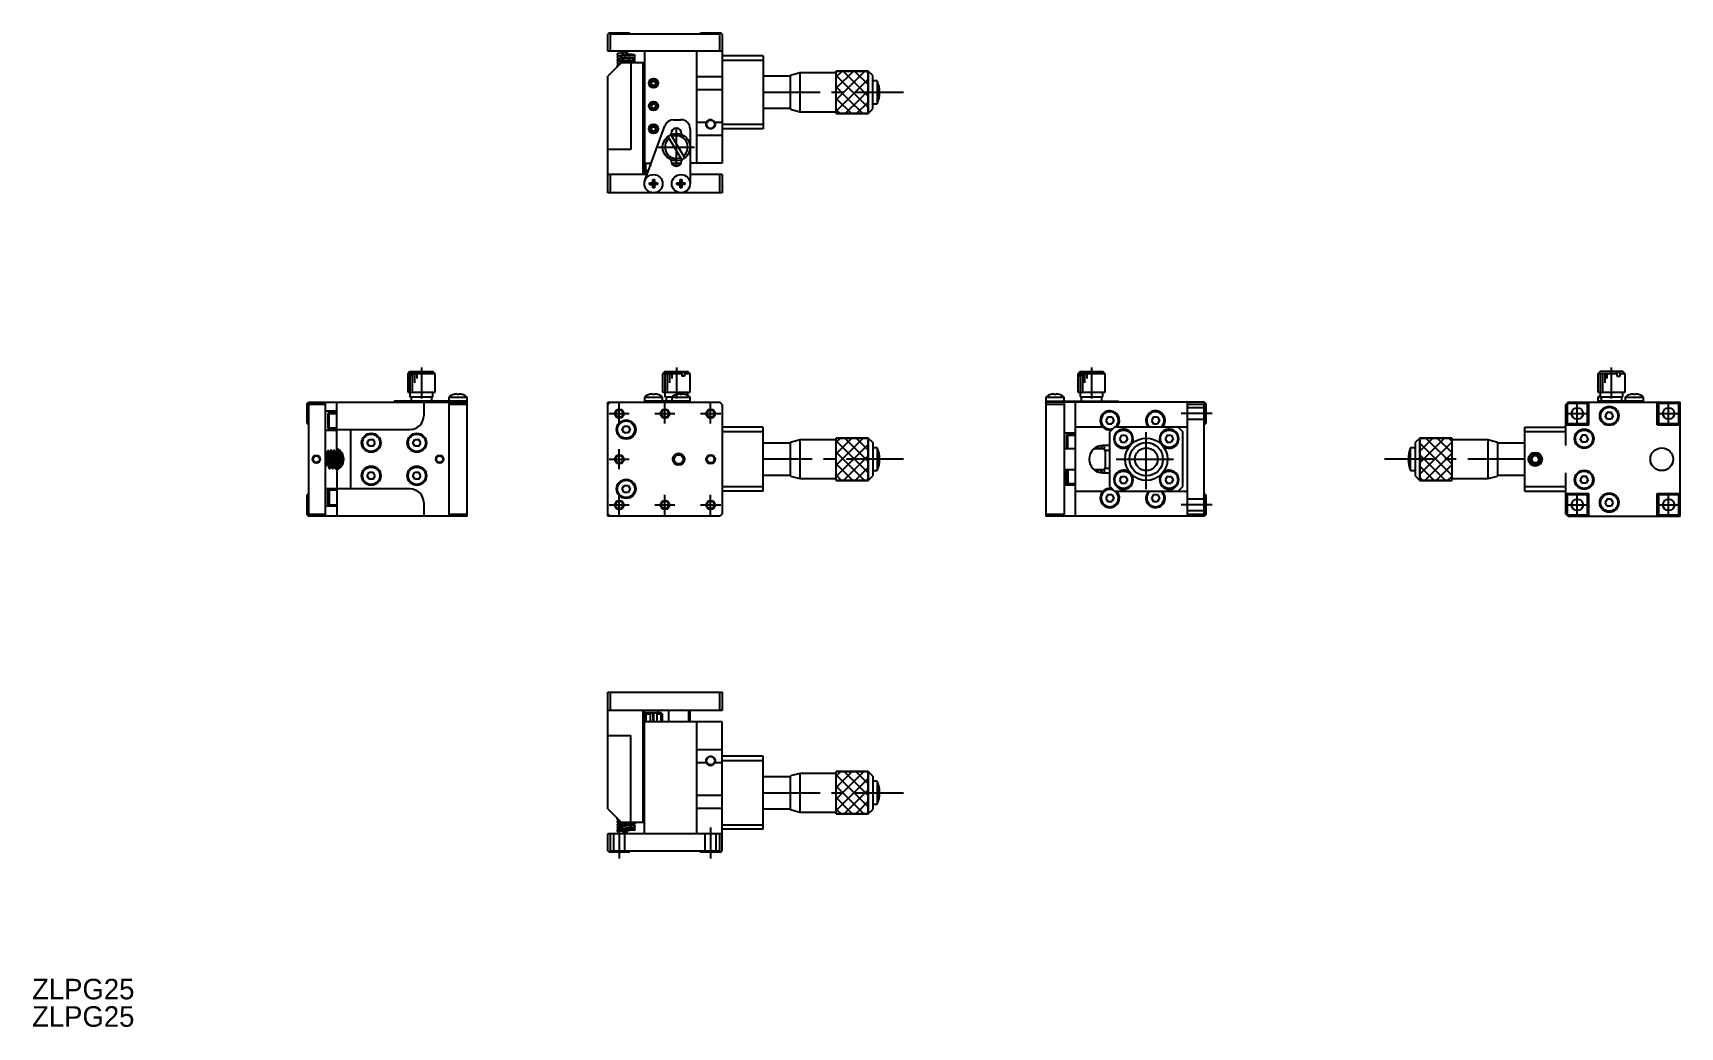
# Model space of a CAD drawing. Extents: x -35 to 326, y 23 to 241.
import ezdxf

# ---------------------------------------------------------------- set-up
doc = ezdxf.new("R2010")
doc.units = 0
doc.header["$LTSCALE"] = 10
doc.linetypes.add('CENTER', pattern=[2, 1.25, -0.25, 0.25, -0.25])
doc.linetypes.add('DASHED', pattern=[3.5, 2, -1.5])
doc.layers.get('0').update_dxf_attribs({"linetype": 'CONTINUOUS'})
doc.layers.add('CENTER', color=1, linetype='CENTER')
doc.styles.get("Standard").update_dxf_attribs({"font": 'FGP教科書体NT-M'})

msp = doc.modelspace()

# ---------------------------------------------------------------- texts
at = {"color": 7}
for p in [(-34.773122, 29.369783), (-34.773122, 23.369783)]:
    msp.add_text('ZLPG25', height=4.5, dxfattribs=at).set_placement(p)

# ---------------------------------------------------------------- linework, layer by layer
at = {"color": 7, "linetype": 'CONTINUOUS'}
for p, q in [((91.599243, 240.985759), (91.299243, 240.685759)), ((91.299243, 236.985759), (91.299243, 240.685759)), ((91.549243, 240.935759), (91.799243, 240.685759)), ((91.599243, 240.985759), (95.999243, 240.985759)), ((91.799243, 240.685759), (91.799243, 236.985759)), ((115.799243, 240.685759), (91.799243, 240.685759)), ((96.299243, 240.685759), (95.999243, 240.985759)), ((111.299243, 240.685759), (111.599243, 240.985759)), ((111.599243, 240.985759), (115.999243, 240.985759)), ((115.799243, 240.685759), (116.049243, 240.935759)), ((115.799243, 236.985759), (115.799243, 240.685759)), ((116.299243, 240.685759), (115.999243, 240.985759)), ((116.299243, 240.685759), (116.299243, 212.485759)), ((116.299243, 236.985759), (91.299243, 236.985759)), ((94.299243, 234.485759), (91.299243, 231.485759)), ((93.323358, 234.463235), (93.295974, 234.365543)), ((93.318867, 235.092884), (93.296297, 234.994682)), ((93.296297, 234.994682), (93.334127, 234.898724)), ((93.333414, 235.753129), (93.296641, 235.649721)), ((93.296641, 235.649721), (93.327196, 235.545216)), ((93.29967, 236.273111), (93.299613, 236.265332)), ((93.299613, 236.265332), (93.299951, 236.257616)), ((93.30012, 236.280942), (93.29967, 236.273111)), ((93.299951, 236.257616), (93.300684, 236.249974)), ((93.300959, 236.288813), (93.30012, 236.280942)), ((93.300684, 236.249974), (93.301798, 236.242414)), ((93.302185, 236.296713), (93.300959, 236.288813)), ((93.301798, 236.242414), (93.303275, 236.234944)), ((93.303794, 236.304628), (93.302185, 236.296713)), ((93.303275, 236.234944), (93.305099, 236.227574)), ((93.305782, 236.312547), (93.303794, 236.304628)), ((93.305099, 236.227574), (93.307252, 236.22031)), ((93.308144, 236.320456), (93.305782, 236.312547)), ((93.307252, 236.22031), (93.310034, 236.21231)), ((93.310877, 236.328342), (93.308144, 236.320456)), ((93.310034, 236.21231), (93.313186, 236.204462)), ((93.313976, 236.336189), (93.310877, 236.328342)), ((93.313186, 236.204462), (93.316686, 236.196777)), ((93.318355, 236.345924), (93.313976, 236.336189)), ((93.316686, 236.196777), (93.320514, 236.189263)), ((93.323285, 236.355547), (93.318355, 236.345924)), ((93.394097, 235.172138), (93.318867, 235.092884)), ((93.320514, 236.189263), (93.324649, 236.181929)), ((93.328756, 236.365029), (93.323285, 236.355547)), ((93.403865, 234.539522), (93.323358, 234.463235)), ((93.324649, 236.181929), (93.32899, 236.174908)), ((93.327196, 235.545216), (93.428105, 235.457503)), ((93.334753, 236.374338), (93.328756, 236.365029)), ((93.32899, 236.174908), (93.333589, 236.168075)), ((93.408616, 235.822009), (93.333414, 235.753129)), ((93.333589, 236.168075), (93.33843, 236.161437)), ((93.334127, 234.898724), (93.436931, 234.823166)), ((93.340456, 236.382359), (93.334753, 236.374338)), ((93.33843, 236.161437), (93.343494, 236.155001)), ((93.346547, 236.390198), (93.340456, 236.382359)), ((93.343494, 236.155001), (93.350379, 236.146952)), ((93.353014, 236.39783), (93.346547, 236.390198)), ((93.350379, 236.146952), (93.357578, 236.139265)), ((93.359848, 236.40523), (93.353014, 236.39783)), ((93.357578, 236.139265), (93.365059, 236.13195)), ((93.367171, 236.412501), (93.359848, 236.40523)), ((93.365059, 236.13195), (93.37279, 236.125018)), ((93.374847, 236.419477), (93.367171, 236.412501)), ((93.37279, 236.125018), (93.38074, 236.118477)), ((93.382865, 236.426131), (93.374847, 236.419477)), ((93.38074, 236.118477), (93.38888, 236.112336)), ((93.391208, 236.432432), (93.382865, 236.426131)), ((93.38888, 236.112336), (93.397182, 236.106602)), ((93.399864, 236.438352), (93.391208, 236.432432)), ((93.493473, 235.215988), (93.394097, 235.172138)), ((93.397182, 236.106602), (93.40562, 236.10128)), ((93.407842, 236.443288), (93.399864, 236.438352)), ((93.513968, 234.586531), (93.403865, 234.539522)), ((93.40562, 236.10128), (93.414168, 236.096375)), ((93.416045, 236.447872), (93.407842, 236.443288)), ((93.508451, 235.858515), (93.408616, 235.822009)), ((93.414168, 236.096375), (93.422804, 236.091893)), ((93.42446, 236.452081), (93.416045, 236.447872)), ((93.422804, 236.091893), (93.431504, 236.087836)), ((93.433075, 236.45589), (93.42446, 236.452081)), ((93.428105, 235.457503), (93.552753, 235.417369)), ((93.431504, 236.087836), (93.440247, 236.084207)), ((93.441876, 236.459276), (93.433075, 236.45589)), ((93.436931, 234.823166), (93.543566, 234.788202)), ((93.440247, 236.084207), (93.449013, 236.081007)), ((93.449343, 236.461755), (93.441876, 236.459276)), ((93.449013, 236.081007), (93.457783, 236.078238)), ((93.456922, 236.463907), (93.449343, 236.461755)), ((93.464605, 236.465718), (93.456922, 236.463907)), ((93.457783, 236.078238), (93.466538, 236.0759)), ((93.472383, 236.467172), (93.464605, 236.465718)), ((93.466538, 236.0759), (93.475263, 236.073992)), ((93.480248, 236.468253), (93.472383, 236.467172)), ((93.475263, 236.073992), (93.483941, 236.072514)), ((93.48819, 236.468946), (93.480248, 236.468253)), ((94.593161, 236.597321), (93.480754, 236.477764)), ((93.483941, 236.072514), (93.492557, 236.071462)), ((93.492557, 236.071462), (93.501099, 236.070835)), ((93.501099, 236.070835), (93.509553, 236.070629)), ((93.509553, 236.070629), (93.517907, 236.07084)), ((93.51104, 236.079263), (94.617596, 236.198261)), ((93.517907, 236.07084), (94.578026, 235.961403)), ((93.652719, 234.870847), (93.765535, 234.865675)), ((94.299243, 234.485759), (99.299243, 234.485759)), ((94.51917, 236.414283), (94.519208, 236.42093)), ((94.519235, 236.407604), (94.51917, 236.414283)), ((94.519208, 236.42093), (94.519346, 236.427573)), ((94.519404, 236.400939), (94.519235, 236.407604)), ((94.519346, 236.427573), (94.519582, 236.434166)), ((94.519679, 236.394272), (94.519404, 236.400939)), ((94.519582, 236.434166), (94.519914, 236.44073)), ((94.520074, 236.387442), (94.519679, 236.394272)), ((94.519914, 236.44073), (94.520338, 236.447238)), ((94.520584, 236.380639), (94.520074, 236.387442)), ((94.520338, 236.447238), (94.520791, 236.452959)), ((94.521206, 236.373907), (94.520584, 236.380639)), ((94.520791, 236.452959), (94.521312, 236.45862)), ((94.521939, 236.367214), (94.521206, 236.373907)), ((94.521312, 236.45862), (94.521902, 236.464235)), ((94.521902, 236.464235), (94.522557, 236.469783)), ((94.522773, 236.360618), (94.521939, 236.367214)), ((94.522557, 236.469783), (94.523278, 236.475277)), ((94.523709, 236.354081), (94.522773, 236.360618)), ((94.523278, 236.475277), (94.524061, 236.480697)), ((94.524735, 236.347649), (94.523709, 236.354081)), ((94.524061, 236.480697), (94.524907, 236.486055)), ((94.525852, 236.341302), (94.524735, 236.347649)), ((94.524907, 236.486055), (94.525812, 236.491332)), ((94.525812, 236.491332), (94.526778, 236.496541)), ((94.526844, 236.336103), (94.525852, 236.341302)), ((94.526778, 236.496541), (94.527801, 236.501663)), ((94.527893, 236.330964), (94.526844, 236.336103)), ((94.527801, 236.501663), (94.530019, 236.511664)), ((94.528994, 236.325906), (94.527893, 236.330964)), ((94.528024, 236.424834), (94.528293, 236.440259)), ((94.528231, 236.409242), (94.528024, 236.424834)), ((94.528913, 236.39358), (94.528231, 236.409242)), ((94.528293, 236.440259), (94.529036, 236.455423)), ((94.617335, 236.198149), (94.528913, 236.39358)), ((94.530147, 236.320914), (94.528994, 236.325906)), ((94.529036, 236.455423), (94.530249, 236.470233)), ((94.530019, 236.511664), (94.532448, 236.521266)), ((94.531347, 236.316006), (94.530147, 236.320914)), ((94.530249, 236.470233), (94.531924, 236.484597)), ((94.532595, 236.311168), (94.531347, 236.316006)), ((94.531924, 236.484597), (94.534051, 236.498426)), ((94.532448, 236.521266), (94.53509, 236.530488)), ((94.533885, 236.306416), (94.532595, 236.311168)), ((94.53522, 236.301737), (94.533885, 236.306416)), ((94.534051, 236.498426), (94.536617, 236.511636)), ((94.53509, 236.530488), (94.537941, 236.539302)), ((94.538007, 236.292634), (94.53522, 236.301737)), ((94.536617, 236.511636), (94.539606, 236.524146)), ((94.537941, 236.539302), (94.539444, 236.543549)), ((94.540943, 236.283866), (94.538007, 236.292634)), ((94.539444, 236.543549), (94.540997, 236.547676)), ((94.539606, 236.524146), (94.543, 236.535879)), ((94.542637, 236.279135), (94.540943, 236.283866)), ((94.540997, 236.547676), (94.542602, 236.551691)), ((94.542602, 236.551691), (94.544255, 236.555575)), ((94.544373, 236.274507), (94.542637, 236.279135)), ((94.543, 236.535879), (94.546777, 236.546761)), ((94.544255, 236.555575), (94.54596, 236.559337)), ((94.547956, 236.265588), (94.544373, 236.274507)), ((94.54596, 236.559337), (94.547712, 236.562959)), ((94.546777, 236.546761), (94.550915, 236.556728)), ((94.547712, 236.562959), (94.549979, 236.567303)), ((94.551679, 236.257122), (94.547956, 236.265588)), ((94.549979, 236.567303), (94.552321, 236.571412)), ((94.550915, 236.556728), (94.555389, 236.565716)), ((94.55553, 236.249121), (94.551679, 236.257122)), ((94.552321, 236.571412), (94.554747, 236.575285)), ((94.554747, 236.575285), (94.557242, 236.578889)), ((94.555389, 236.565716), (94.560169, 236.573671)), ((94.559498, 236.241601), (94.55553, 236.249121)), ((94.557242, 236.578889), (94.559822, 236.58223)), ((94.563572, 236.234579), (94.559498, 236.241601)), ((94.559822, 236.58223), (94.562468, 236.585268)), ((94.560169, 236.573671), (94.565228, 236.580544)), ((94.562468, 236.585268), (94.565197, 236.588003)), ((94.567759, 236.22805), (94.563572, 236.234579)), ((94.565197, 236.588003), (94.567993, 236.590404)), ((94.565228, 236.580544), (94.570534, 236.586292)), ((94.569884, 236.224991), (94.567759, 236.22805)), ((94.567993, 236.590404), (94.570363, 236.592128)), ((94.572032, 236.222067), (94.569884, 236.224991)), ((94.570363, 236.592128), (94.572774, 236.593596)), ((94.570534, 236.586292), (94.576055, 236.590881)), ((94.574196, 236.219291), (94.572032, 236.222067)), ((94.572774, 236.593596), (94.575235, 236.594803)), ((94.576381, 236.216657), (94.574196, 236.219291)), ((94.575235, 236.594803), (94.577727, 236.595729)), ((94.576055, 236.590881), (94.581756, 236.594281)), ((94.578578, 236.214178), (94.576381, 236.216657)), ((94.577727, 236.595729), (94.580267, 236.596369)), ((94.580794, 236.211851), (94.578578, 236.214178)), ((94.580267, 236.596369), (94.58283, 236.59671)), ((94.583018, 236.209686), (94.580794, 236.211851)), ((94.581756, 236.594281), (94.587602, 236.596472)), ((94.58283, 236.59671), (94.584167, 236.596771)), ((94.585258, 236.207681), (94.583018, 236.209686)), ((94.584167, 236.596771), (94.593045, 236.595272)), ((94.587503, 236.205847), (94.585258, 236.207681)), ((94.58976, 236.204183), (94.587503, 236.205847)), ((94.587602, 236.596472), (94.593557, 236.597441)), ((94.592624, 236.202333), (94.58976, 236.204183)), ((94.595494, 236.200777), (94.592624, 236.202333)), ((94.598354, 236.19953), (94.595494, 236.200777)), ((94.601216, 236.198595), (94.598354, 236.19953)), ((94.604052, 236.197985), (94.601216, 236.198595)), ((94.606879, 236.197705), (94.604052, 236.197985)), ((94.60967, 236.197763), (94.606879, 236.197705)), ((94.612432, 236.198164), (94.60967, 236.197763)), ((94.617199, 236.198141), (95.302159, 236.237696)), ((95.095686, 236.985756), (95.095686, 236.626446)), ((95.095686, 236.937568), (95.096302, 236.926235)), ((95.096302, 236.926235), (95.098148, 236.914972)), ((95.098148, 236.914972), (95.101212, 236.903848)), ((95.101212, 236.903848), (95.105474, 236.892933)), ((95.105474, 236.892933), (95.11091, 236.882292)), ((95.11091, 236.882292), (95.117484, 236.871992)), ((95.117484, 236.871992), (95.125158, 236.862096)), ((95.125158, 236.862096), (95.133882, 236.852666)), ((95.133882, 236.852666), (95.143604, 236.843759)), ((95.143604, 236.843759), (95.154264, 236.835431)), ((95.154264, 236.835431), (95.165796, 236.827732)), ((95.165796, 236.827732), (95.178129, 236.82071)), ((95.178129, 236.82071), (95.191186, 236.814409)), ((95.191186, 236.814409), (95.204888, 236.808867)), ((95.204888, 236.808867), (95.219149, 236.804119)), ((95.219149, 236.804119), (95.233882, 236.800194)), ((95.233882, 236.800194), (95.248997, 236.797115)), ((95.248997, 236.797115), (95.264399, 236.794902)), ((95.264399, 236.794902), (95.279994, 236.793569)), ((95.277863, 236.238364), (95.295025, 236.23757)), ((95.279994, 236.793569), (95.295686, 236.793124)), ((95.295025, 236.23757), (95.312192, 236.238251)), ((95.295686, 236.793124), (95.311377, 236.793569)), ((95.311377, 236.793569), (95.326973, 236.794902)), ((95.312192, 236.238251), (95.329237, 236.240403)), ((95.326973, 236.794902), (95.342375, 236.797115)), ((95.329237, 236.240403), (95.346035, 236.24401)), ((95.431774, 236.58413), (95.341984, 236.632138)), ((95.342375, 236.797115), (95.357489, 236.800194)), ((95.346035, 236.24401), (95.362461, 236.249045)), ((95.357489, 236.800194), (95.372222, 236.804119)), ((95.362461, 236.249045), (95.378394, 236.255471)), ((95.372222, 236.804119), (95.386484, 236.808867)), ((95.378394, 236.255471), (95.393716, 236.263241)), ((95.386484, 236.808867), (95.400185, 236.814409)), ((95.393716, 236.263241), (95.408316, 236.272298)), ((95.400185, 236.814409), (95.413243, 236.82071)), ((95.408316, 236.272298), (95.422084, 236.282574)), ((95.413243, 236.82071), (95.425575, 236.827732)), ((95.422084, 236.282574), (95.43492, 236.293993)), ((95.425575, 236.827732), (95.437107, 236.835431)), ((95.486541, 236.497352), (95.431774, 236.58413)), ((95.43492, 236.293993), (95.446728, 236.306473)), ((95.437107, 236.835431), (95.447767, 236.843759)), ((95.446728, 236.306473), (95.457422, 236.319919)), ((95.447767, 236.843759), (95.457489, 236.852666)), ((95.457422, 236.319919), (95.466922, 236.334234)), ((95.457489, 236.852666), (95.466214, 236.862096)), ((95.466214, 236.862096), (95.473887, 236.871992)), ((95.466922, 236.334234), (95.475159, 236.349311)), ((95.473887, 236.871992), (95.480462, 236.882292)), ((95.475159, 236.349311), (95.482071, 236.365039)), ((95.480462, 236.882292), (95.485897, 236.892933)), ((95.482071, 236.365039), (95.487608, 236.381303)), ((95.485897, 236.892933), (95.49016, 236.903848)), ((95.486542, 236.497349), (95.495343, 236.449269)), ((95.487608, 236.381303), (95.491729, 236.397982)), ((95.49016, 236.903848), (95.493223, 236.914972)), ((95.491729, 236.397982), (95.494403, 236.414953)), ((95.493223, 236.914972), (95.495069, 236.926235)), ((95.494403, 236.414953), (95.495611, 236.43209)), ((95.495069, 236.926235), (95.495686, 236.937568)), ((95.495611, 236.43209), (95.495343, 236.449269)), ((95.495686, 236.985756), (95.495686, 236.437568)), ((97.111544, 234.891535), (96.012035, 235.008981)), ((96.299243, 234.485759), (96.299243, 215.485759)), ((97.111544, 234.891535), (96.993723, 234.855837)), ((97.136415, 236.15738), (97.011229, 236.192522)), ((97.074646, 235.108965), (97.176456, 235.145173)), ((97.078227, 234.485752), (97.08017, 234.490108)), ((97.079473, 234.49343), (97.087253, 234.493027)), ((97.087253, 234.493027), (97.095022, 234.493017)), ((97.095022, 234.493017), (97.102767, 234.493384)), ((97.198028, 235.494227), (97.098307, 235.539212)), ((97.102767, 234.493384), (97.110479, 234.494116)), ((97.110479, 234.494116), (97.118146, 234.495198)), ((97.110904, 235.752435), (97.212432, 235.804081)), ((97.118571, 234.890834), (97.111544, 234.891535)), ((97.118146, 234.495198), (97.125758, 234.496617)), ((97.125638, 234.889796), (97.118571, 234.890834)), ((97.132734, 234.88842), (97.125638, 234.889796)), ((97.125758, 234.496617), (97.134804, 234.498745)), ((97.13985, 234.886706), (97.132734, 234.88842)), ((97.134804, 234.498745), (97.143739, 234.501316)), ((97.239852, 236.08958), (97.136415, 236.15738)), ((97.146978, 234.884653), (97.13985, 234.886706)), ((97.143739, 234.501316), (97.152546, 234.504308)), ((97.154106, 234.882261), (97.146978, 234.884653)), ((97.152546, 234.504308), (97.161208, 234.507699)), ((97.161226, 234.87953), (97.154106, 234.882261)), ((97.161208, 234.507699), (97.16971, 234.511469)), ((97.168324, 234.876463), (97.161226, 234.87953)), ((97.176396, 234.872546), (97.168324, 234.876463)), ((97.16971, 234.511469), (97.179024, 234.516114)), ((97.184408, 234.868193), (97.176396, 234.872546)), ((97.176456, 235.145173), (97.256754, 235.213807)), ((97.179024, 234.516114), (97.188097, 234.52118)), ((97.192341, 234.86341), (97.184408, 234.868193)), ((97.188097, 234.52118), (97.196911, 234.526638)), ((97.200174, 234.858199), (97.192341, 234.86341)), ((97.196911, 234.526638), (97.205446, 234.532463)), ((97.26671, 235.420523), (97.198028, 235.494227)), ((97.207885, 234.852569), (97.200174, 234.858199)), ((97.205446, 234.532463), (97.213684, 234.538627)), ((97.215454, 234.846525), (97.207885, 234.852569)), ((97.212432, 235.804081), (97.281113, 235.89187)), ((97.213684, 234.538627), (97.22147, 234.544989)), ((97.222857, 234.840076), (97.215454, 234.846525)), ((97.22147, 234.544989), (97.228938, 234.55163)), ((97.230069, 234.83323), (97.222857, 234.840076)), ((97.228938, 234.55163), (97.236072, 234.55853)), ((97.237065, 234.825999), (97.230069, 234.83323)), ((97.236072, 234.55853), (97.242858, 234.565666)), ((97.243818, 234.818393), (97.237065, 234.825999)), ((97.290732, 235.99708), (97.239852, 236.08958)), ((97.242858, 234.565666), (97.250131, 234.574033)), ((97.2503, 234.810424), (97.243818, 234.818393)), ((97.250131, 234.574033), (97.256918, 234.582648)), ((97.256484, 234.802107), (97.2503, 234.810424)), ((97.262338, 234.793457), (97.256484, 234.802107)), ((97.256754, 235.213807), (97.294976, 235.312086)), ((97.256918, 234.582648), (97.263203, 234.591479)), ((97.267831, 234.78449), (97.262338, 234.793457)), ((97.263203, 234.591479), (97.268967, 234.6005)), ((97.294976, 235.312086), (97.26671, 235.420523)), ((97.272316, 234.776396), (97.267831, 234.78449)), ((97.268967, 234.6005), (97.273194, 234.607835)), ((97.276476, 234.768086), (97.272316, 234.776396)), ((97.273194, 234.607835), (97.27707, 234.615259)), ((97.28029, 234.759572), (97.276476, 234.768086)), ((97.27707, 234.615259), (97.280589, 234.622761)), ((97.283732, 234.750869), (97.28029, 234.759572)), ((97.280589, 234.622761), (97.283744, 234.630326)), ((97.281113, 235.89187), (97.290732, 235.99708)), ((97.286776, 234.741991), (97.283732, 234.750869)), ((97.283744, 234.630326), (97.286529, 234.637943)), ((97.286529, 234.637943), (97.288937, 234.6456)), ((97.289399, 234.732954), (97.286776, 234.741991)), ((97.288937, 234.6456), (97.290963, 234.653285)), ((97.291571, 234.723776), (97.289399, 234.732954)), ((97.290963, 234.653285), (97.292601, 234.660987)), ((97.293267, 234.714472), (97.291571, 234.723776)), ((97.292601, 234.660987), (97.293848, 234.668695)), ((97.294262, 234.706953), (97.293267, 234.714472)), ((97.293848, 234.668695), (97.294699, 234.676399)), ((97.294917, 234.699375), (97.294262, 234.706953)), ((97.294699, 234.676399), (97.295152, 234.684087)), ((97.295219, 234.69175), (97.294917, 234.699375)), ((97.295152, 234.684087), (97.295219, 234.69175)), ((98.999243, 209.985759), (98.999243, 234.485759)), ((99.299243, 236.985759), (99.299243, 209.985759)), ((110.799243, 212.485759), (110.799243, 236.985759)), ((125.299243, 235.985759), (116.299243, 235.985759)), ((125.299243, 234.985759), (116.299243, 234.985759)), ((125.299243, 235.985759), (125.299243, 219.985759)), ((91.299243, 205.985759), (91.299243, 231.485759)), ((93.296013, 233.74202), (93.295887, 233.737085)), ((93.295887, 233.737085), (93.295909, 233.732137)), ((93.295909, 233.732137), (93.296085, 233.727179)), ((93.295974, 234.365543), (93.330259, 234.269603)), ((93.296386, 233.74828), (93.296013, 233.74202)), ((93.296085, 233.727179), (93.296416, 233.722214)), ((93.296991, 233.75451), (93.296386, 233.74828)), ((93.296416, 233.722214), (93.296906, 233.717245)), ((93.296906, 233.717245), (93.298037, 233.709175)), ((93.297823, 233.760707), (93.296991, 233.75451)), ((93.298878, 233.766865), (93.297823, 233.760707)), ((93.298037, 233.709175), (93.299568, 233.701177)), ((93.300152, 233.772981), (93.298878, 233.766865)), ((93.299568, 233.701177), (93.30146, 233.693365)), ((93.302587, 233.782496), (93.300152, 233.772981)), ((93.30146, 233.693365), (93.303685, 233.685745)), ((93.305542, 233.791881), (93.302587, 233.782496)), ((93.303685, 233.685745), (93.306216, 233.678321)), ((93.309009, 233.801124), (93.305542, 233.791881)), ((93.306216, 233.678321), (93.309029, 233.671097)), ((93.312981, 233.810211), (93.309009, 233.801124)), ((93.309029, 233.671097), (93.3121, 233.664076)), ((93.3121, 233.664076), (93.315984, 233.656143)), ((93.317455, 233.819133), (93.312981, 233.810211)), ((93.315984, 233.656143), (93.320162, 233.64849)), ((93.325603, 233.832961), (93.317455, 233.819133)), ((93.320162, 233.64849), (93.324609, 233.641116)), ((93.324609, 233.641116), (93.329301, 233.63402)), ((93.335022, 233.846312), (93.325603, 233.832961)), ((93.329301, 233.63402), (93.334217, 233.6272)), ((93.330259, 234.269603), (93.430177, 234.192745)), ((93.334217, 233.6272), (93.339339, 233.620652)), ((93.345733, 233.859159), (93.335022, 233.846312)), ((93.339339, 233.620652), (93.348372, 233.61025)), ((93.357769, 233.871481), (93.345733, 233.859159)), ((93.348372, 233.61025), (93.357892, 233.600576)), ((93.385862, 233.894531), (93.357769, 233.871481)), ((93.357892, 233.600576), (93.367865, 233.591598)), ((93.367865, 233.591598), (93.378272, 233.583277)), ((93.378272, 233.583277), (93.389081, 233.575597)), ((93.417747, 233.91445), (93.385862, 233.894531)), ((93.453048, 233.931465), (93.417747, 233.91445)), ((93.430177, 234.192745), (93.54464, 234.153902)), ((93.491544, 233.945886), (93.453048, 233.931465)), ((93.533142, 233.958066), (93.491544, 233.945886)), ((93.577863, 233.968388), (93.533142, 233.958066)), ((93.54464, 234.153902), (93.690197, 234.127596)), ((93.625821, 233.977232), (93.577863, 233.968388)), ((93.686131, 233.986166), (93.625821, 233.977232)), ((93.6635, 234.236464), (94.069711, 234.256287)), ((93.751549, 233.994098), (93.686131, 233.986166)), ((93.690197, 234.127596), (93.807084, 234.113776)), ((93.813745, 234.000589), (93.751549, 233.994098)), ((93.807084, 234.113776), (93.916322, 234.103388)), ((110.799243, 231.455453), (116.299243, 231.455453)), ((131.299243, 231.485759), (125.299243, 231.485759)), ((133.299243, 232.235759), (131.299243, 231.685759)), ((131.299243, 224.285759), (131.299243, 231.685759)), ((141.299243, 232.235759), (133.299243, 232.235759)), ((133.299243, 232.235759), (133.299243, 223.735759)), ((141.299243, 223.335759), (141.299243, 232.635759)), ((149.299243, 231.635759), (148.299243, 232.635759)), ((149.299243, 224.335759), (149.299243, 231.635759)), ((101.039435, 230.435759), (100.779628, 229.985759)), ((100.779628, 229.985759), (101.039435, 229.535759)), ((101.039435, 230.435759), (101.559051, 230.435759)), ((101.039435, 229.535759), (101.559051, 229.535759)), ((101.818858, 229.985759), (101.55905, 229.535759)), ((101.559051, 230.435759), (101.818859, 229.985759)), ((116.299243, 228.516066), (110.799243, 228.516066)), ((150.299243, 230.485759), (149.299243, 230.485759)), ((150.299243, 230.485759), (150.299243, 225.485759)), ((101.039435, 225.435759), (100.779628, 224.985759)), ((100.779628, 224.985759), (101.039435, 224.535759)), ((101.039435, 225.435759), (101.559051, 225.435759)), ((101.039435, 224.535759), (101.559051, 224.535759)), ((101.818858, 224.985759), (101.55905, 224.535759)), ((101.559051, 225.435759), (101.818859, 224.985759)), ((125.299243, 224.485759), (131.299243, 224.485759)), ((131.299243, 224.285759), (133.299243, 223.735759)), ((133.299243, 223.735759), (141.299243, 223.735759)), ((148.299243, 223.335759), (149.299243, 224.335759)), ((149.299243, 225.485759), (150.299243, 225.485759)), ((99.419858, 208.6698), (103.7875, 220.6698)), ((101.039435, 220.435759), (100.779628, 219.985759)), ((101.039435, 220.435759), (101.559051, 220.435759)), ((101.559051, 220.435759), (101.818859, 219.985759)), ((105.666886, 221.985759), (107.299243, 221.985759)), ((110.799243, 221.455453), (112.916414, 221.455453)), ((112.799263, 220.99211), (112.800807, 221.041666)), ((112.800072, 220.945117), (112.799263, 220.99211)), ((112.803144, 220.897555), (112.800072, 220.945117)), ((112.800807, 221.041666), (112.804748, 221.090535)), ((112.808554, 220.849615), (112.803144, 220.897555)), ((112.804748, 221.090535), (112.810964, 221.138421)), ((112.814122, 220.813916), (112.808554, 220.849615)), ((112.810964, 221.138421), (112.819385, 221.185452)), ((112.821046, 220.778105), (112.814122, 220.813916)), ((112.819385, 221.185452), (112.829864, 221.231331)), ((112.829341, 220.742277), (112.821046, 220.778105)), ((112.839019, 220.706529), (112.829341, 220.742277)), ((112.829864, 221.231331), (112.842329, 221.276132)), ((112.850452, 220.669866), (112.839019, 220.706529)), ((112.842329, 221.276132), (112.857897, 221.323202)), ((112.863392, 220.633384), (112.850452, 220.669866)), ((112.857897, 221.323202), (112.87549, 221.368749)), ((112.877825, 220.597197), (112.863392, 220.633384)), ((112.87549, 221.368749), (112.895055, 221.412893)), ((112.893737, 220.561425), (112.877825, 220.597197)), ((112.910877, 220.526631), (112.893737, 220.561425)), ((112.895055, 221.412893), (112.916414, 221.455453)), ((112.929461, 220.492338), (112.910877, 220.526631)), ((112.949447, 220.458655), (112.929461, 220.492338)), ((112.970797, 220.42569), (112.949447, 220.458655)), ((112.989835, 220.398513), (112.970797, 220.42569)), ((113.009812, 220.37192), (112.989835, 220.398513)), ((113.037709, 220.337639), (113.009812, 220.37192)), ((113.067177, 220.30453), (113.037709, 220.337639)), ((113.09812, 220.272719), (113.067177, 220.30453)), ((113.130287, 220.242461), (113.09812, 220.272719)), ((113.163813, 220.213604), (113.130287, 220.242461)), ((113.198593, 220.186247), (113.163813, 220.213604)), ((113.221469, 220.169563), (113.198593, 220.186247)), ((113.244815, 220.153528), (113.221469, 220.169563)), ((113.276473, 220.133287), (113.244815, 220.153528)), ((113.30889, 220.114237), (113.276473, 220.133287)), ((113.341993, 220.096421), (113.30889, 220.114237)), ((113.375516, 220.07997), (113.341993, 220.096421)), ((113.409645, 220.064775), (113.375516, 220.07997)), ((113.444307, 220.050869), (113.409645, 220.064775)), ((113.470506, 220.041338), (113.444307, 220.050869)), ((113.49696, 220.032541), (113.470506, 220.041338)), ((113.529461, 220.022838), (113.49696, 220.032541)), ((113.562273, 220.014242), (113.529461, 220.022838)), ((113.606221, 220.004567), (113.562273, 220.014242)), ((113.650582, 219.996873), (113.606221, 220.004567)), ((113.695222, 219.991184), (113.650582, 219.996873)), ((113.940056, 219.995725), (113.896011, 219.990452)), ((113.983846, 220.002948), (113.940056, 219.995725)), ((114.027251, 220.0121), (113.983846, 220.002948)), ((114.069973, 220.023106), (114.027251, 220.0121)), ((114.11219, 220.035991), (114.069973, 220.023106)), ((114.153776, 220.050716), (114.11219, 220.035991)), ((114.191137, 220.065752), (114.153776, 220.050716)), ((114.22789, 220.082294), (114.191137, 220.065752)), ((114.263946, 220.100296), (114.22789, 220.082294)), ((114.299212, 220.119716), (114.263946, 220.100296)), ((114.33321, 220.140258), (114.299212, 220.119716)), ((114.366383, 220.162145), (114.33321, 220.140258)), ((114.398649, 220.185318), (114.366383, 220.162145)), ((114.429926, 220.209719), (114.398649, 220.185318)), ((114.460553, 220.235652), (114.429926, 220.209719)), ((114.490113, 220.262789), (114.460553, 220.235652)), ((114.51853, 220.291052), (114.490113, 220.262789)), ((114.54573, 220.320359), (114.51853, 220.291052)), ((114.571325, 220.350243), (114.54573, 220.320359)), ((114.595696, 220.381071), (114.571325, 220.350243)), ((114.618785, 220.412747), (114.595696, 220.381071)), ((114.640533, 220.445176), (114.618785, 220.412747)), ((114.655808, 220.46972), (114.640533, 220.445176)), ((114.670326, 220.494624), (114.655808, 220.46972)), ((114.688381, 220.528125), (114.670326, 220.494624)), ((114.682072, 221.455453), (116.299243, 221.455453)), ((114.682072, 221.455453), (114.703657, 221.412415)), ((114.705083, 220.562143), (114.688381, 220.528125)), ((114.703657, 221.412415), (114.723471, 221.3676)), ((114.720403, 220.596576), (114.705083, 220.562143)), ((114.73423, 220.631082), (114.720403, 220.596576)), ((114.723471, 221.3676), (114.741313, 221.321176)), ((114.746699, 220.665877), (114.73423, 220.631082)), ((114.741313, 221.321176), (114.757137, 221.27288)), ((114.7578, 220.700861), (114.746699, 220.665877)), ((114.757137, 221.27288), (114.770685, 221.223036)), ((114.765196, 220.727042), (114.7578, 220.700861)), ((114.771841, 220.753268), (114.765196, 220.727042)), ((114.770685, 221.223036), (114.781869, 221.171352)), ((114.780518, 220.793146), (114.771841, 220.753268)), ((114.787479, 220.832827), (114.780518, 220.793146)), ((114.781869, 221.171352), (114.790427, 221.11825)), ((114.792793, 220.872362), (114.787479, 220.832827)), ((114.790427, 221.11825), (114.793683, 221.091065)), ((114.796479, 220.911466), (114.792793, 220.872362)), ((114.793683, 221.091065), (114.796211, 221.063565)), ((114.796211, 221.063565), (114.798419, 221.026336)), ((114.798613, 220.950269), (114.796479, 220.911466)), ((114.798419, 221.026336), (114.799239, 220.988517)), ((114.799239, 220.988517), (114.798613, 220.950269)), ((116.299243, 220.985759), (125.299243, 220.985759)), ((100.779628, 219.985759), (101.039435, 219.535759)), ((101.039435, 219.535759), (101.559051, 219.535759)), ((101.818858, 219.985759), (101.55905, 219.535759)), ((104.430704, 218.332792), (107.481057, 213.228349)), ((108.167781, 213.638727), (105.117429, 218.74317)), ((105.149243, 218.75659), (105.149243, 218.985759)), ((107.449243, 218.985759), (107.449243, 218.75659)), ((109.299243, 219.985759), (109.299243, 207.985759)), ((116.299243, 218.516066), (110.799243, 218.516066)), ((113.739817, 219.987529), (113.695222, 219.991184)), ((113.784553, 219.985869), (113.739817, 219.987529)), ((113.829296, 219.986211), (113.784553, 219.985869)), ((113.862689, 219.987774), (113.829296, 219.986211)), ((113.896011, 219.990452), (113.862689, 219.987774)), ((125.299243, 219.985759), (116.299243, 219.985759)), ((96.299243, 215.485759), (91.299243, 215.485759)), ((105.149243, 212.985759), (105.149243, 213.214929)), ((107.449243, 213.214929), (107.449243, 212.985759)), ((99.898828, 209.985759), (91.299243, 209.985759)), ((91.799243, 209.985759), (91.799243, 205.985759)), ((99.299243, 212.485759), (100.808753, 212.485759)), ((99.599243, 210.485759), (99.299243, 210.785759)), ((99.449243, 210.635759), (99.599243, 210.785759)), ((99.599243, 210.785759), (99.599243, 212.485759)), ((100.190004, 210.785759), (99.599243, 210.785759)), ((100.080813, 210.485759), (99.599243, 210.485759)), ((100.600194, 212.485759), (100.600194, 211.912748)), ((105.263627, 212.485759), (107.334859, 212.485759)), ((116.299243, 212.485759), (109.299243, 212.485759)), ((116.299243, 209.985759), (109.299243, 209.985759)), ((115.799243, 205.985759), (115.799243, 209.985759)), ((116.299243, 209.985759), (116.299243, 205.985759)), ((116.299243, 205.985759), (91.299243, 205.985759)), ((100.412881, 207.805759), (100.412881, 208.165759)), ((100.412881, 208.165759), (101.119243, 208.165759)), ((100.412881, 207.805759), (101.119243, 207.805759)), ((101.119243, 208.872121), (101.479243, 208.872121)), ((101.119243, 208.165759), (101.119243, 208.872121)), ((101.129615, 208.155387), (101.119243, 208.165759)), ((101.129615, 207.816132), (101.119243, 207.805759)), ((101.119243, 207.099398), (101.119243, 207.805759)), ((101.479243, 207.099398), (101.119243, 207.099398)), ((101.129615, 208.155387), (101.468871, 208.155387)), ((101.129615, 207.816132), (101.129615, 208.155387)), ((101.468871, 207.816132), (101.129615, 207.816132)), ((101.468871, 208.155387), (101.479243, 208.165759)), ((101.468871, 208.155387), (101.468871, 207.816132)), ((101.468871, 207.816132), (101.479243, 207.805759)), ((101.479243, 208.872121), (101.479243, 208.165759)), ((101.479243, 208.165759), (102.185604, 208.165759)), ((101.479243, 207.805759), (101.479243, 207.099398)), ((102.185604, 207.805759), (101.479243, 207.805759)), ((102.185604, 208.165759), (102.185604, 207.805759)), ((106.412881, 207.805759), (106.412881, 208.165759)), ((106.412881, 208.165759), (107.119243, 208.165759)), ((106.412881, 207.805759), (107.119243, 207.805759)), ((107.119243, 208.872121), (107.479243, 208.872121)), ((107.119243, 208.165759), (107.119243, 208.872121)), ((107.129615, 208.155387), (107.119243, 208.165759)), ((107.129615, 207.816132), (107.119243, 207.805759)), ((107.119243, 207.099398), (107.119243, 207.805759)), ((107.479243, 207.099398), (107.119243, 207.099398)), ((107.129615, 208.155387), (107.468871, 208.155387)), ((107.129615, 207.816132), (107.129615, 208.155387)), ((107.468871, 207.816132), (107.129615, 207.816132)), ((107.468871, 208.155387), (107.479243, 208.165759)), ((107.468871, 208.155387), (107.468871, 207.816132)), ((107.468871, 207.816132), (107.479243, 207.805759)), ((107.479243, 208.872121), (107.479243, 208.165759)), ((107.479243, 208.165759), (108.185604, 208.165759)), ((107.479243, 207.805759), (107.479243, 207.099398)), ((108.185604, 207.805759), (107.479243, 207.805759)), ((108.185604, 208.165759), (108.185604, 207.805759)), ((47.976124, 166.839292), (47.476124, 166.339292)), ((47.718713, 166.339292), (47.476124, 166.339292)), ((47.476124, 166.339292), (47.476124, 162.339292)), ((48.152569, 166.839292), (47.718713, 166.339292)), ((47.718713, 166.339292), (47.718713, 165.839292)), ((47.976124, 166.839292), (52.976124, 166.839292)), ((48.129091, 166.339292), (48.562947, 166.839292)), ((53.476124, 166.339292), (48.129091, 166.339292)), ((48.129091, 165.839292), (48.129091, 166.339292)), ((53.476124, 166.339292), (52.976124, 166.839292)), ((53.476124, 162.339292), (53.476124, 166.339292)), ((103.799243, 166.839292), (103.299243, 166.339292)), ((107.481057, 166.339292), (103.299243, 166.339292)), ((103.299243, 166.339292), (103.299243, 162.339292)), ((103.799243, 166.839292), (108.799243, 166.839292)), ((107.22179, 166.839292), (107.481057, 166.339292)), ((107.481057, 166.339292), (107.481057, 165.839292)), ((108.167781, 166.339292), (107.908514, 166.839292)), ((109.299243, 166.339292), (108.167781, 166.339292)), ((108.167781, 165.839292), (108.167781, 166.339292)), ((109.299243, 166.339292), (108.799243, 166.839292)), ((109.299243, 162.339292), (109.299243, 166.339292)), ((194.699013, 166.839292), (194.199013, 166.339292)), ((194.199013, 166.339292), (194.199013, 162.339292)), ((194.441602, 166.339292), (194.199013, 166.339292)), ((194.875458, 166.839292), (194.441602, 166.339292)), ((194.441602, 166.339292), (194.441602, 165.839292)), ((194.699013, 166.839292), (199.699013, 166.839292)), ((194.85198, 166.339292), (195.285836, 166.839292)), ((194.85198, 165.839292), (194.85198, 166.339292)), ((200.199013, 166.339292), (194.85198, 166.339292)), ((200.199013, 166.339292), (199.699013, 166.839292)), ((200.199013, 162.339292), (200.199013, 166.339292)), ((308.563666, 166.839292), (308.063666, 166.339292)), ((312.245481, 166.339292), (308.063666, 166.339292)), ((308.063666, 166.339292), (308.063666, 162.339292)), ((313.563666, 166.839292), (308.563666, 166.839292)), ((311.986213, 166.839292), (312.245481, 166.339292)), ((312.245481, 166.339292), (312.245481, 165.839292)), ((312.932205, 166.339292), (312.672938, 166.839292)), ((314.063666, 166.339292), (312.932205, 166.339292)), ((312.932205, 165.839292), (312.932205, 166.339292)), ((314.063666, 166.339292), (313.563666, 166.839292)), ((314.063666, 162.339292), (314.063666, 166.339292)), ((47.476124, 162.339292), (53.476124, 162.339292)), ((47.718713, 165.839292), (48.129091, 165.839292)), ((47.976124, 162.339292), (47.976124, 161.339292)), ((52.976124, 161.339292), (52.976124, 162.339292)), ((103.299243, 162.339292), (109.299243, 162.339292)), ((103.799243, 162.339292), (103.799243, 161.339292)), ((108.167781, 165.839292), (107.481057, 165.839292)), ((108.799243, 161.565951), (108.799243, 162.339292)), ((194.199013, 162.339292), (200.199013, 162.339292)), ((194.85198, 165.839292), (194.441602, 165.839292)), ((194.699013, 162.339292), (194.699013, 161.339292)), ((199.699013, 161.339292), (199.699013, 162.339292)), ((308.063666, 162.339292), (314.063666, 162.339292)), ((308.563666, 162.339292), (308.563666, 161.339292)), ((312.245481, 165.839292), (312.932205, 165.839292)), ((313.563666, 161.339292), (313.563666, 162.339292)), ((25.476124, 159.839292), (25.776124, 160.139292)), ((25.476124, 155.439292), (25.476124, 159.839292)), ((25.776124, 159.639292), (25.526124, 159.889292)), ((25.776124, 160.139292), (60.476124, 160.139292)), ((29.476124, 159.639292), (25.776124, 159.639292)), ((25.776124, 159.639292), (25.776124, 135.639292)), ((29.476128, 135.139292), (29.476128, 160.139292)), ((31.976124, 149.590526), (31.976124, 160.139292)), ((44.476124, 160.339292), (44.476124, 160.139292)), ((60.476124, 160.339292), (44.476124, 160.339292)), ((47.976124, 161.339292), (52.976124, 161.339292)), ((48.226124, 161.339292), (48.226124, 160.339292)), ((50.976124, 160.139292), (50.976124, 157.139292)), ((52.726124, 160.339292), (52.726124, 161.339292)), ((56.476124, 161.237291), (60.476124, 161.237291)), ((56.476124, 161.237291), (56.476124, 160.339292)), ((56.476124, 160.139292), (56.476124, 135.139292)), ((60.476124, 159.639292), (56.476124, 159.639292)), ((57.589763, 161.808814), (57.587508, 161.813436)), ((58.296124, 161.808814), (58.296124, 161.929151)), ((58.656124, 161.808814), (58.296124, 161.808814)), ((58.656124, 161.929151), (58.656124, 161.808814)), ((59.36474, 161.813436), (59.362486, 161.808814)), ((60.476124, 135.139292), (60.476124, 161.237291)), ((91.799243, 160.139292), (91.299243, 159.639292)), ((91.299243, 160.139292), (115.799243, 160.139292)), ((91.299243, 135.139292), (91.299243, 160.139292)), ((99.299243, 161.237291), (103.299243, 161.237291)), ((99.299243, 161.237291), (99.299243, 160.139292)), ((109.299243, 160.339292), (99.299243, 160.339292)), ((100.412881, 161.808814), (100.410627, 161.813436)), ((101.119243, 161.808814), (101.119243, 161.929151)), ((101.479243, 161.808814), (101.119243, 161.808814)), ((101.479243, 161.929151), (101.479243, 161.808814)), ((102.187859, 161.813436), (102.185604, 161.808814)), ((103.299243, 160.339292), (103.299243, 161.237291)), ((103.799243, 161.339292), (105.433767, 161.339292)), ((104.049243, 161.339292), (104.049243, 160.339292)), ((105.299243, 161.237291), (109.299243, 161.237291)), ((105.299243, 161.237291), (105.299243, 160.339292)), ((106.412881, 161.808814), (106.410627, 161.813436)), ((107.119243, 161.808814), (107.119243, 161.929151)), ((107.479243, 161.808814), (107.119243, 161.808814)), ((107.479243, 161.929151), (107.479243, 161.808814)), ((108.187859, 161.813436), (108.185604, 161.808814)), ((109.299243, 160.139292), (109.299243, 161.237291)), ((116.299243, 159.639292), (115.799243, 160.139292)), ((116.299243, 159.639292), (116.299243, 135.639292)), ((187.199013, 161.237291), (191.199013, 161.237291)), ((187.199013, 161.237291), (187.199013, 135.139292)), ((187.199013, 160.339292), (203.199013, 160.339292)), ((221.899013, 160.139292), (187.199013, 160.139292)), ((191.199013, 159.639292), (187.199013, 159.639292)), ((188.312652, 161.808814), (188.310397, 161.813436)), ((189.019013, 161.808814), (189.019013, 161.929151)), ((189.379013, 161.808814), (189.019013, 161.808814)), ((189.379013, 161.929151), (189.379013, 161.808814)), ((190.087629, 161.813436), (190.085375, 161.808814)), ((191.199013, 160.339292), (191.199013, 161.237291)), ((191.199013, 160.139292), (191.199013, 135.139292)), ((193.699013, 135.139292), (193.699013, 160.139292)), ((194.699013, 161.339292), (199.699013, 161.339292)), ((194.949013, 161.339292), (194.949013, 160.339292)), ((199.449013, 160.339292), (199.449013, 161.339292)), ((203.199013, 160.339292), (203.199013, 160.139292)), ((218.199013, 135.139292), (218.199013, 160.139292)), ((221.899013, 159.639292), (218.199013, 159.639292)), ((222.199013, 159.839292), (221.899013, 160.139292)), ((222.149013, 159.889292), (221.899013, 159.639292)), ((221.899013, 135.639292), (221.899013, 159.639292)), ((222.199013, 159.839292), (222.199013, 155.439292)), ((301.063661, 150.639292), (301.063671, 159.639292)), ((301.563666, 160.139292), (301.063666, 159.639292)), ((301.313666, 159.889292), (301.363666, 159.839292)), ((305.763666, 159.839292), (301.363666, 159.839292)), ((301.363666, 159.839292), (301.363666, 155.439292)), ((301.563666, 160.139292), (326.063666, 160.139292)), ((305.763666, 159.839292), (306.063666, 160.139292)), ((305.763666, 155.439292), (305.763666, 159.839292)), ((306.063666, 155.139292), (306.063666, 160.139292)), ((308.063666, 161.237291), (308.813666, 161.237291)), ((308.063666, 161.237291), (308.063666, 160.139292)), ((318.063666, 160.339292), (308.063666, 160.339292)), ((308.563666, 161.339292), (313.563666, 161.339292)), ((308.813666, 161.339292), (308.813666, 160.339292)), ((313.313666, 160.339292), (313.313666, 161.339292)), ((314.063666, 161.237291), (314.063666, 160.339292)), ((314.063666, 161.237291), (318.063666, 161.237291)), ((315.177305, 161.808814), (315.17505, 161.813436)), ((315.883666, 161.808814), (315.883666, 161.929151)), ((316.243666, 161.808814), (315.883666, 161.808814)), ((316.243666, 161.929151), (316.243666, 161.808814)), ((316.952282, 161.813436), (316.950028, 161.808814)), ((318.063666, 160.139292), (318.063666, 161.237291)), ((321.063666, 155.139292), (321.063666, 160.139292)), ((321.063666, 160.139292), (321.363666, 159.839292)), ((325.763666, 159.839292), (321.363666, 159.839292)), ((321.363666, 159.839292), (321.363666, 155.439292)), ((326.063666, 159.639292), (325.563666, 160.139292)), ((325.763666, 159.839292), (325.813666, 159.889292)), ((325.763666, 155.439292), (325.763666, 159.839292)), ((326.063666, 135.139292), (326.063666, 160.139292)), ((25.476124, 155.439292), (25.776124, 155.139292)), ((29.476124, 158.239292), (31.976124, 158.239292)), ((30.276124, 157.939292), (29.976124, 157.639292)), ((29.976124, 157.639292), (29.976124, 154.439292)), ((30.276124, 157.639292), (30.126124, 157.789292)), ((30.276124, 157.939292), (31.976124, 157.939292)), ((30.276124, 154.439292), (30.276124, 157.639292)), ((30.276124, 157.639292), (31.976124, 157.639292)), ((200.766, 156.889292), (200.332988, 156.139292)), ((200.332988, 156.139292), (200.766, 155.389292)), ((200.766, 156.889292), (201.632026, 156.889292)), ((200.766, 155.389292), (201.632026, 155.389292)), ((201.632026, 156.889292), (202.065038, 156.139292)), ((202.065038, 156.139292), (201.632026, 155.389292)), ((210.766, 156.889292), (210.332988, 156.139292)), ((210.332988, 156.139292), (210.766, 155.389292)), ((210.766, 156.889292), (211.632026, 156.889292)), ((210.766, 155.389292), (211.632026, 155.389292)), ((211.632026, 156.889292), (212.065038, 156.139292)), ((212.065038, 156.139292), (211.632026, 155.389292)), ((221.899013, 155.139292), (222.199013, 155.439292)), ((301.063666, 155.139292), (301.363666, 155.439292)), ((301.063666, 155.139292), (306.063666, 155.139292)), ((301.363666, 155.439292), (305.763666, 155.439292)), ((306.063666, 155.139292), (305.763666, 155.439292)), ((310.130653, 157.889292), (309.697641, 157.139292)), ((310.130653, 156.389292), (309.697641, 157.139292)), ((310.996679, 157.889292), (310.130653, 157.889292)), ((310.996679, 156.389292), (310.130653, 156.389292)), ((311.429692, 157.139292), (310.996679, 157.889292)), ((311.429692, 157.139292), (310.996679, 156.389292)), ((321.363666, 155.439292), (321.063666, 155.139292)), ((321.063666, 155.139292), (326.063666, 155.139292)), ((321.363666, 155.439292), (325.763666, 155.439292)), ((325.763666, 155.439292), (326.063666, 155.139292)), ((29.476124, 154.039292), (31.976124, 154.039292)), ((29.976124, 154.439292), (30.276124, 154.139292)), ((30.126124, 154.289292), (30.276124, 154.439292)), ((31.976124, 154.439292), (30.276124, 154.439292)), ((30.276124, 154.139292), (47.976124, 154.139292)), ((34.976124, 154.139292), (34.976124, 141.139292)), ((38.610099, 151.239292), (39.043111, 151.989292)), ((39.043111, 151.989292), (39.909137, 151.989292)), ((40.34215, 151.239292), (39.909137, 151.989292)), ((48.610099, 151.239292), (49.043111, 151.989292)), ((49.043111, 151.989292), (49.909137, 151.989292)), ((50.34215, 151.239292), (49.909137, 151.989292)), ((94.433217, 154.139292), (94.86623, 154.889292)), ((94.86623, 153.389292), (94.433217, 154.139292)), ((94.86623, 154.889292), (95.732256, 154.889292)), ((95.732256, 153.389292), (94.86623, 153.389292)), ((95.732256, 154.889292), (96.165268, 154.139292)), ((96.165268, 154.139292), (95.732256, 153.389292)), ((125.299243, 154.639292), (116.299243, 154.639292)), ((125.299243, 153.639292), (116.299243, 153.639292)), ((125.299243, 140.639292), (125.299243, 154.639292)), ((133.299243, 151.889292), (131.299243, 151.339292)), ((141.299243, 151.889292), (133.299243, 151.889292)), ((133.299243, 151.889292), (133.299243, 143.389292)), ((149.299243, 151.289292), (148.299243, 152.289292)), ((193.699013, 153.339292), (191.199013, 153.339292)), ((191.999013, 153.239292), (191.699013, 152.939292)), ((191.699013, 152.939292), (191.699013, 149.889292)), ((191.999013, 152.939292), (191.849013, 153.089292)), ((193.699013, 153.239292), (191.999013, 153.239292)), ((191.999013, 149.889292), (191.999013, 152.939292)), ((191.999013, 152.939292), (193.699013, 152.939292)), ((199.729319, 154.639292), (193.699013, 154.639292)), ((202.199013, 154.639292), (201.199013, 153.639292)), ((201.199013, 141.639292), (201.199013, 153.639292)), ((218.199013, 154.639292), (202.199013, 154.639292)), ((203.766, 152.889292), (203.332988, 152.139292)), ((203.332988, 152.139292), (203.766, 151.389292)), ((203.766, 152.889292), (204.632026, 152.889292)), ((204.632026, 152.889292), (205.065038, 152.139292)), ((205.065038, 152.139292), (204.632026, 151.389292)), ((213.766, 152.889292), (213.332988, 152.139292)), ((213.332988, 152.139292), (213.766, 151.389292)), ((213.766, 152.889292), (214.632026, 152.889292)), ((214.632026, 152.889292), (215.065038, 152.139292)), ((215.065038, 152.139292), (214.632026, 151.389292)), ((216.199013, 154.639292), (217.199013, 153.639292)), ((217.199013, 141.639292), (217.199013, 153.639292)), ((269.063666, 152.289292), (268.063666, 151.289292)), ((276.063666, 152.289292), (276.063666, 142.989292)), ((284.063666, 151.889292), (276.063666, 151.889292)), ((284.063666, 143.389292), (284.063666, 151.889292)), ((286.063666, 151.339292), (284.063666, 151.889292)), ((292.063666, 154.639292), (301.063666, 154.639292)), ((292.063666, 140.639292), (292.063666, 154.639292)), ((301.063666, 153.639292), (292.063666, 153.639292)), ((304.630653, 152.889292), (304.197641, 152.139292)), ((304.630653, 151.389292), (304.197641, 152.139292)), ((305.496679, 152.889292), (304.630653, 152.889292)), ((305.929692, 152.139292), (305.496679, 152.889292)), ((305.929692, 152.139292), (305.496679, 151.389292)), ((29.476128, 148.795137), (29.66876, 148.979618)), ((29.909457, 148.796682), (29.824315, 148.796627)), ((29.824315, 148.796627), (29.824315, 147.596296)), ((29.880311, 149.40027), (29.844776, 149.294289)), ((29.866016, 149.278026), (29.864563, 149.262148)), ((29.864563, 149.262148), (29.86459, 149.246244)), ((29.86459, 149.246244), (29.866095, 149.230433)), ((29.865017, 149.237166), (29.869028, 149.212112)), ((29.865173, 149.258108), (29.865127, 149.251841)), ((29.865127, 149.251841), (29.865372, 149.245573)), ((29.865515, 149.26433), (29.865173, 149.258108)), ((29.865372, 149.245573), (29.865883, 149.239481)), ((29.866154, 149.270539), (29.865515, 149.26433)), ((29.865883, 149.239481), (29.86614, 149.237228)), ((29.868937, 149.293761), (29.866016, 149.278026)), ((29.86708, 149.276676), (29.866154, 149.270539)), ((29.866307, 149.237251), (29.86976, 149.212627)), ((29.868287, 149.282776), (29.86708, 149.276676)), ((29.869756, 149.288795), (29.868287, 149.282776)), ((29.873305, 149.309235), (29.868937, 149.293761)), ((29.87148, 149.294751), (29.869756, 149.288795)), ((29.87388, 149.301832), (29.87148, 149.294751)), ((29.879087, 149.324335), (29.873305, 149.309235)), ((29.876616, 149.308798), (29.87388, 149.301832)), ((29.879654, 149.315611), (29.876616, 149.308798)), ((29.886242, 149.338947), (29.879087, 149.324335)), ((29.882994, 149.322307), (29.879654, 149.315611)), ((29.954707, 149.471311), (29.880311, 149.40027)), ((29.886598, 149.328837), (29.882994, 149.322307)), ((29.894715, 149.352964), (29.886242, 149.338947)), ((29.890472, 149.335237), (29.886598, 149.328837)), ((29.894581, 149.341472), (29.890472, 149.335237)), ((29.898925, 149.347559), (29.894581, 149.341472)), ((29.904443, 149.366283), (29.894715, 149.352964)), ((29.902547, 149.352302), (29.898925, 149.347559)), ((29.906308, 149.356953), (29.902547, 149.352302)), ((29.915355, 149.378803), (29.904443, 149.366283)), ((29.910193, 149.361494), (29.906308, 149.356953)), ((29.914207, 149.36594), (29.910193, 149.361494)), ((29.918334, 149.370275), (29.914207, 149.36594)), ((29.927371, 149.390433), (29.915355, 149.378803)), ((29.922581, 149.37451), (29.918334, 149.370275)), ((29.931395, 149.382649), (29.922581, 149.37451)), ((29.940399, 149.401085), (29.927371, 149.390433)), ((29.940618, 149.390345), (29.931395, 149.382649)), ((29.954345, 149.410682), (29.940399, 149.401085)), ((29.95022, 149.39758), (29.940618, 149.390345)), ((29.96022, 149.404367), (29.95022, 149.39758)), ((29.969104, 149.419152), (29.954345, 149.410682)), ((30.059428, 149.496664), (29.954707, 149.471311)), ((29.965342, 149.407571), (29.96022, 149.404367)), ((29.970551, 149.41065), (29.965342, 149.407571)), ((29.984568, 149.426432), (29.969104, 149.419152)), ((29.975829, 149.413593), (29.970551, 149.41065)), ((29.981187, 149.416405), (29.975829, 149.413593)), ((29.986606, 149.419074), (29.981187, 149.416405)), ((30.000621, 149.432468), (29.984568, 149.426432)), ((29.992101, 149.421604), (29.986606, 149.419074)), ((29.997648, 149.423983), (29.992101, 149.421604)), ((30.003264, 149.426215), (29.997648, 149.423983)), ((30.017145, 149.437215), (30.000621, 149.432468)), ((30.008925, 149.428287), (30.003264, 149.426215)), ((30.014646, 149.430204), (30.008925, 149.428287)), ((30.021153, 149.432167), (30.014646, 149.430204)), ((30.034017, 149.440639), (30.017145, 149.437215)), ((30.027718, 149.433915), (30.021153, 149.432167)), ((30.03431, 149.435435), (30.027718, 149.433915)), ((30.051112, 149.442714), (30.034017, 149.440639)), ((30.040954, 149.436728), (30.03431, 149.435435)), ((30.0476, 149.437779), (30.040954, 149.436728)), ((30.05428, 149.438588), (30.0476, 149.437779)), ((30.068303, 149.443424), (30.051112, 149.442714)), ((30.060945, 149.439144), (30.05428, 149.438588)), ((30.157401, 149.467578), (30.059428, 149.496664)), ((30.067611, 149.439445), (30.060945, 149.439144)), ((30.074441, 149.439481), (30.067611, 149.439445)), ((30.262079, 149.286972), (30.068303, 149.443424)), ((30.081245, 149.439236), (30.074441, 149.439481)), ((30.087976, 149.438712), (30.081245, 149.439236)), ((30.09467, 149.437913), (30.087976, 149.438712)), ((30.101265, 149.436857), (30.09467, 149.437913)), ((30.107802, 149.435548), (30.101265, 149.436857)), ((30.114235, 149.434005), (30.107802, 149.435548)), ((30.120582, 149.432233), (30.114235, 149.434005)), ((30.125781, 149.430596), (30.120582, 149.432233)), ((30.13092, 149.428812), (30.125781, 149.430596)), ((30.135977, 149.426892), (30.13092, 149.428812)), ((30.14097, 149.424836), (30.135977, 149.426892)), ((30.145878, 149.422656), (30.14097, 149.424836)), ((30.150716, 149.42035), (30.145878, 149.422656)), ((30.155468, 149.417928), (30.150716, 149.42035)), ((30.160146, 149.41539), (30.155468, 149.417928)), ((30.232564, 149.387791), (30.157401, 149.467578)), ((30.16925, 149.409993), (30.160146, 149.41539)), ((30.178018, 149.404189), (30.16925, 149.409993)), ((30.182749, 149.400794), (30.178018, 149.404189)), ((30.187377, 149.397282), (30.182749, 149.400794)), ((30.196295, 149.389941), (30.187377, 149.397282)), ((30.204762, 149.382198), (30.196295, 149.389941)), ((30.212762, 149.37408), (30.204762, 149.382198)), ((30.220283, 149.365612), (30.212762, 149.37408)), ((30.227305, 149.356815), (30.220283, 149.365612)), ((30.233834, 149.347676), (30.227305, 149.356815)), ((30.26209, 149.2869), (30.232564, 149.387791)), ((30.236893, 149.343), (30.233834, 149.347676)), ((30.239817, 149.338249), (30.236893, 149.343)), ((30.242593, 149.333439), (30.239817, 149.338249)), ((30.245226, 149.328558), (30.242593, 149.333439)), ((30.247705, 149.323624), (30.245226, 149.328558)), ((30.250033, 149.318625), (30.247705, 149.323624)), ((30.252198, 149.31358), (30.250033, 149.318625)), ((30.254203, 149.308476), (30.252198, 149.31358)), ((30.256036, 149.303335), (30.254203, 149.308476)), ((30.2577, 149.298141), (30.256036, 149.303335)), ((30.25955, 149.291511), (30.2577, 149.298141)), ((30.261107, 149.284822), (30.25955, 149.291511)), ((30.263694, 149.267533), (30.260959, 149.286632)), ((30.261572, 149.28251), (30.261107, 149.284822)), ((30.4783, 145.966836), (30.262429, 149.286995)), ((30.460435, 149.411887), (30.341567, 148.311246)), ((30.462512, 149.41866), (30.461898, 149.411584)), ((30.461898, 149.411584), (30.493135, 149.305472)), ((30.463465, 149.425772), (30.462512, 149.41866)), ((30.464759, 149.43291), (30.463465, 149.425772)), ((30.466394, 149.440067), (30.464759, 149.43291)), ((30.468371, 149.447232), (30.466394, 149.440067)), ((30.470689, 149.454396), (30.468371, 149.447232)), ((30.473348, 149.461548), (30.470689, 149.454396)), ((30.476348, 149.468677), (30.473348, 149.461548)), ((30.48019, 149.476782), (30.476348, 149.468677)), ((30.484472, 149.484824), (30.48019, 149.476782)), ((30.489188, 149.492785), (30.484472, 149.484824)), ((30.494335, 149.500643), (30.489188, 149.492785)), ((30.499906, 149.508379), (30.494335, 149.500643)), ((30.505893, 149.515969), (30.499906, 149.508379)), ((30.51229, 149.523392), (30.505893, 149.515969)), ((30.519086, 149.530622), (30.51229, 149.523392)), ((30.526272, 149.537635), (30.519086, 149.530622)), ((30.533837, 149.544404), (30.526272, 149.537635)), ((30.541767, 149.550901), (30.533837, 149.544404)), ((30.550049, 149.557098), (30.541767, 149.550901)), ((30.558669, 149.562965), (30.550049, 149.557098)), ((30.567609, 149.568469), (30.558669, 149.562965)), ((30.575681, 149.572964), (30.567609, 149.568469)), ((30.583974, 149.577134), (30.575681, 149.572964)), ((30.592472, 149.580956), (30.583974, 149.577134)), ((30.601163, 149.584406), (30.592472, 149.580956)), ((30.610031, 149.587459), (30.601163, 149.584406)), ((30.619061, 149.590089), (30.610031, 149.587459)), ((30.628236, 149.592269), (30.619061, 149.590089)), ((30.637537, 149.593972), (30.628236, 149.592269)), ((30.645058, 149.594972), (30.637537, 149.593972)), ((30.652638, 149.595634), (30.645058, 149.594972)), ((30.660268, 149.595941), (30.652638, 149.595634)), ((30.667937, 149.595879), (30.660268, 149.595941)), ((30.675633, 149.595432), (30.667937, 149.595879)), ((30.683347, 149.594587), (30.675633, 149.595432)), ((30.691066, 149.593345), (30.683347, 149.594587)), ((30.698781, 149.591711), (30.691066, 149.593345)), ((30.706482, 149.58969), (30.698781, 149.591711)), ((30.714155, 149.587287), (30.706482, 149.58969)), ((30.721791, 149.584508), (30.714155, 149.587287)), ((30.729377, 149.581358), (30.721791, 149.584508)), ((30.736901, 149.577844), (30.729377, 149.581358)), ((30.744349, 149.573972), (30.736901, 149.577844)), ((30.75171, 149.569749), (30.744349, 149.573972)), ((30.760765, 149.56399), (30.75171, 149.569749)), ((30.769635, 149.55771), (30.760765, 149.56399)), ((30.778289, 149.550927), (30.769635, 149.55771)), ((30.7867, 149.543658), (30.778289, 149.550927)), ((30.793876, 149.536874), (30.7867, 149.543658)), ((30.800818, 149.529742), (30.793876, 149.536874)), ((30.807504, 149.522276), (30.800818, 149.529742)), ((30.813912, 149.514491), (30.807504, 149.522276)), ((30.820126, 149.506252), (30.813912, 149.514491)), ((30.826003, 149.497716), (30.820126, 149.506252)), ((30.831516, 149.4889), (30.826003, 149.497716)), ((30.836638, 149.479823), (30.831516, 149.4889)), ((30.841342, 149.470505), (30.836638, 149.479823)), ((30.845165, 149.461997), (30.841342, 149.470505)), ((30.848613, 149.453328), (30.845165, 149.461997)), ((30.851662, 149.444513), (30.848613, 149.453328)), ((30.854293, 149.435568), (30.851662, 149.444513)), ((30.856482, 149.42651), (30.854293, 149.435568)), ((30.857954, 149.418887), (30.856482, 149.42651)), ((30.85909, 149.411208), (30.857954, 149.418887)), ((30.859876, 149.403482), (30.85909, 149.411208)), ((30.8603, 149.395721), (30.859876, 149.403482)), ((30.860003, 149.380137), (30.860347, 149.387936)), ((30.860347, 149.387936), (30.8603, 149.395721)), ((31.115622, 145.960757), (30.860492, 149.380119)), ((31.095366, 149.411595), (30.976718, 148.313756)), ((31.10196, 149.416314), (31.101388, 149.407947)), ((31.101388, 149.407947), (31.128123, 149.306659)), ((31.10298, 149.424708), (31.10196, 149.416314)), ((31.104451, 149.433116), (31.10298, 149.424708)), ((31.106374, 149.441527), (31.104451, 149.433116)), ((31.108749, 149.449925), (31.106374, 149.441527)), ((31.111576, 149.458297), (31.108749, 149.449925)), ((31.114853, 149.466627), (31.111576, 149.458297)), ((31.118577, 149.474899), (31.114853, 149.466627)), ((31.122747, 149.483095), (31.118577, 149.474899)), ((31.127357, 149.491197), (31.122747, 149.483095)), ((31.132403, 149.499187), (31.127357, 149.491197)), ((31.137879, 149.507042), (31.132403, 149.499187)), ((31.143777, 149.514743), (31.137879, 149.507042)), ((31.150091, 149.522267), (31.143777, 149.514743)), ((31.15681, 149.529589), (31.150091, 149.522267)), ((31.163924, 149.536686), (31.15681, 149.529589)), ((31.171422, 149.54353), (31.163924, 149.536686)), ((31.179292, 149.550096), (31.171422, 149.54353)), ((31.18752, 149.556355), (31.179292, 149.550096)), ((31.19609, 149.562277), (31.18752, 149.556355)), ((31.204987, 149.567831), (31.19609, 149.562277)), ((31.21205, 149.571837), (31.204987, 149.567831)), ((31.219287, 149.57559), (31.21205, 149.571837)), ((31.226691, 149.579076), (31.219287, 149.57559)), ((31.23425, 149.582277), (31.226691, 149.579076)), ((31.242098, 149.585227), (31.23425, 149.582277)), ((31.250086, 149.587847), (31.242098, 149.585227)), ((31.258203, 149.590118), (31.250086, 149.587847)), ((31.266437, 149.592021), (31.258203, 149.590118)), ((31.274775, 149.593536), (31.266437, 149.592021)), ((31.282297, 149.594544), (31.274775, 149.593536)), ((31.289882, 149.595211), (31.282297, 149.594544)), ((31.297519, 149.595523), (31.289882, 149.595211)), ((31.305197, 149.595463), (31.297519, 149.595523)), ((31.312906, 149.595015), (31.305197, 149.595463)), ((31.320635, 149.594168), (31.312906, 149.595015)), ((31.328373, 149.592922), (31.320635, 149.594168)), ((31.336109, 149.591281), (31.328373, 149.592922)), ((31.343833, 149.589252), (31.336109, 149.591281)), ((31.351534, 149.586838), (31.343833, 149.589252)), ((31.359199, 149.584045), (31.351534, 149.586838)), ((31.366818, 149.580879), (31.359199, 149.584045)), ((31.374376, 149.577346), (31.366818, 149.580879)), ((31.381863, 149.573453), (31.374376, 149.577346)), ((31.389264, 149.569207), (31.381863, 149.573453)), ((31.398375, 149.563414), (31.389264, 149.569207)), ((31.407303, 149.557095), (31.398375, 149.563414)), ((31.416022, 149.550268), (31.407303, 149.557095)), ((31.424501, 149.54295), (31.416022, 149.550268)), ((31.43174, 149.536118), (31.424501, 149.54295)), ((31.438749, 149.528934), (31.43174, 149.536118)), ((31.445506, 149.52141), (31.438749, 149.528934)), ((31.451988, 149.513562), (31.445506, 149.52141)), ((31.458281, 149.505254), (31.451988, 149.513562)), ((31.46424, 149.496642), (31.458281, 149.505254)), ((31.469838, 149.487744), (31.46424, 149.496642)), ((31.47505, 149.478578), (31.469838, 149.487744)), ((31.479847, 149.469163), (31.47505, 149.478578)), ((31.483756, 149.460563), (31.479847, 149.469163)), ((31.487292, 149.451796), (31.483756, 149.460563)), ((31.490433, 149.442876), (31.487292, 149.451796)), ((31.493158, 149.433819), (31.490433, 149.442876)), ((31.495445, 149.424641), (31.493158, 149.433819)), ((31.496999, 149.416913), (31.495445, 149.424641)), ((31.49822, 149.409122), (31.496999, 149.416913)), ((31.499094, 149.40128), (31.49822, 149.409122)), ((31.499607, 149.393396), (31.499094, 149.40128)), ((31.499494, 149.377548), (31.499745, 149.385482)), ((31.765865, 145.926661), (31.499494, 149.377548)), ((31.499745, 149.385482), (31.499607, 149.393396)), ((31.73899, 149.463133), (31.701163, 149.334882)), ((31.802838, 149.544618), (31.73899, 149.463133)), ((31.902218, 149.593056), (31.802838, 149.544618)), ((32.01144, 149.57614), (31.902218, 149.593056)), ((32.087179, 149.508844), (32.01144, 149.57614)), ((32.133502, 149.41447), (32.087179, 149.508844)), ((32.394129, 149.496651), (32.348773, 149.380632)), ((32.46924, 149.567635), (32.394129, 149.496651)), ((32.421072, 149.245854), (32.66836, 145.799964)), ((32.573757, 149.595509), (32.46924, 149.567635)), ((32.674878, 149.556551), (32.573757, 149.595509)), ((32.743604, 149.476827), (32.674878, 149.556551)), ((32.785194, 149.36481), (32.743604, 149.476827)), ((33.01386, 146.191641), (32.785194, 149.36481)), ((32.948563, 149.174907), (32.881679, 148.313376)), ((33.067518, 149.007946), (33.221043, 146.540241)), ((38.115977, 149.639292), (38.451429, 149.639292)), ((38.198249, 149.574822), (38.197386, 149.574392)), ((38.209835, 149.580148), (38.198249, 149.574822)), ((38.217641, 149.583279), (38.209835, 149.580148)), ((38.225883, 149.586193), (38.217641, 149.583279)), ((38.234558, 149.588831), (38.225883, 149.586193)), ((38.24366, 149.591128), (38.234558, 149.588831)), ((38.253183, 149.593015), (38.24366, 149.591128)), ((38.263112, 149.594416), (38.253183, 149.593015)), ((38.273434, 149.59525), (38.263112, 149.594416)), ((38.284126, 149.595429), (38.273434, 149.59525)), ((38.293823, 149.594972), (38.284126, 149.595429)), ((38.303767, 149.593868), (38.293823, 149.594972)), ((38.313937, 149.592066), (38.303767, 149.593868)), ((38.324308, 149.589533), (38.313937, 149.592066)), ((38.335046, 149.586169), (38.324308, 149.589533)), ((38.345932, 149.581984), (38.335046, 149.586169)), ((38.356929, 149.57695), (38.345932, 149.581984)), ((38.367696, 149.571198), (38.356929, 149.57695)), ((38.377969, 149.5649), (38.367696, 149.571198)), ((38.392332, 149.554669), (38.377969, 149.5649)), ((38.405597, 149.543591), (38.392332, 149.554669)), ((38.417782, 149.53184), (38.405597, 149.543591)), ((38.428921, 149.519563), (38.417782, 149.53184)), ((38.439057, 149.506882), (38.428921, 149.519563)), ((38.448242, 149.493894), (38.439057, 149.506882)), ((38.462282, 149.470517), (38.448242, 149.493894)), ((38.473921, 149.446714), (38.462282, 149.470517)), ((38.483537, 149.422639), (38.473921, 149.446714)), ((38.491502, 149.398329), (38.483537, 149.422639)), ((38.49582, 149.38291), (38.491502, 149.398329)), ((39.043111, 150.489292), (38.610099, 151.239292)), ((38.743464, 149.487166), (38.681974, 149.296281)), ((39.909137, 150.489292), (39.043111, 150.489292)), ((39.165778, 149.163387), (39.128976, 149.372449)), ((39.328106, 149.346057), (39.295157, 149.148234)), ((39.411387, 149.237141), (39.40569, 149.141348)), ((39.800341, 149.164963), (39.765743, 149.361997)), ((39.909137, 150.489292), (40.34215, 151.239292)), ((39.979982, 149.407982), (39.935109, 149.190904)), ((40.04153, 149.254998), (40.035769, 149.215711)), ((40.403436, 149.355918), (40.319375, 149.537177)), ((40.500819, 149.639292), (40.836271, 149.639292)), ((48.115977, 149.639292), (48.451429, 149.639292)), ((48.28456, 149.51618), (48.281817, 149.512821)), ((48.290999, 149.523584), (48.28456, 149.51618)), ((48.297836, 149.530798), (48.290999, 149.523584)), ((48.305059, 149.537796), (48.297836, 149.530798)), ((48.312658, 149.544551), (48.305059, 149.537796)), ((48.320619, 149.551036), (48.312658, 149.544551)), ((48.328929, 149.557221), (48.320619, 149.551036)), ((48.337574, 149.563077), (48.328929, 149.557221)), ((48.346536, 149.568572), (48.337574, 149.563077)), ((48.354626, 149.573058), (48.346536, 149.568572)), ((48.362933, 149.577221), (48.354626, 149.573058)), ((48.371444, 149.581036), (48.362933, 149.577221)), ((48.380145, 149.58448), (48.371444, 149.581036)), ((48.389021, 149.587526), (48.380145, 149.58448)), ((48.398056, 149.590151), (48.389021, 149.587526)), ((48.407234, 149.592325), (48.398056, 149.590151)), ((48.416537, 149.594023), (48.407234, 149.592325)), ((48.424057, 149.595019), (48.416537, 149.594023)), ((48.431635, 149.595677), (48.424057, 149.595019)), ((48.439262, 149.59598), (48.431635, 149.595677)), ((48.446925, 149.595915), (48.439262, 149.59598)), ((48.454615, 149.595464), (48.446925, 149.595915)), ((48.46232, 149.594615), (48.454615, 149.595464)), ((48.470031, 149.59337), (48.46232, 149.594615)), ((48.477735, 149.591733), (48.470031, 149.59337)), ((48.485423, 149.589709), (48.477735, 149.591733)), ((48.493083, 149.587303), (48.485423, 149.589709)), ((48.500703, 149.584521), (48.493083, 149.587303)), ((48.508273, 149.581368), (48.500703, 149.584521)), ((48.515778, 149.577851), (48.508273, 149.581368)), ((48.523207, 149.573977), (48.515778, 149.577851)), ((48.530546, 149.569753), (48.523207, 149.573977)), ((48.539573, 149.563991), (48.530546, 149.569753)), ((48.548412, 149.557709), (48.539573, 149.563991)), ((48.557034, 149.550925), (48.548412, 149.557709)), ((48.56541, 149.543655), (48.557034, 149.550925)), ((48.572553, 149.536871), (48.56541, 149.543655)), ((48.57946, 149.52974), (48.572553, 149.536871)), ((48.58611, 149.522275), (48.57946, 149.52974)), ((48.59248, 149.514492), (48.58611, 149.522275)), ((48.598654, 149.506256), (48.59248, 149.514492)), ((48.604488, 149.497723), (48.598654, 149.506256)), ((48.609956, 149.488912), (48.604488, 149.497723)), ((48.615032, 149.479841), (48.609956, 149.488912)), ((49.043111, 150.489292), (48.610099, 151.239292)), ((48.619688, 149.470529), (48.615032, 149.479841)), ((48.623468, 149.462029), (48.619688, 149.470529)), ((48.626869, 149.453369), (48.623468, 149.462029)), ((48.629872, 149.444564), (48.626869, 149.453369)), ((48.632454, 149.43563), (48.629872, 149.444564)), ((48.634593, 149.426585), (48.632454, 149.43563)), ((48.636022, 149.418974), (48.634593, 149.426585)), ((48.637114, 149.411308), (48.636022, 149.418974)), ((48.637856, 149.403596), (48.637114, 149.411308)), ((48.637841, 149.380303), (48.638234, 149.388083)), ((48.638234, 149.395851), (48.637856, 149.403596)), ((48.638234, 149.388083), (48.638234, 149.395851)), ((48.670715, 149.30091), (48.640603, 149.380758)), ((48.875573, 149.411845), (48.830655, 149.241238)), ((48.879227, 149.410366), (48.920932, 149.214609)), ((49.909137, 150.489292), (49.043111, 150.489292)), ((49.327814, 149.145201), (49.277332, 149.379452)), ((49.481424, 149.339835), (49.453746, 149.140133)), ((49.537023, 149.341171), (49.56432, 149.141862)), ((49.909137, 150.489292), (50.34215, 151.239292)), ((49.956534, 149.195985), (49.916823, 149.375065)), ((50.187087, 149.269818), (50.185318, 149.263545)), ((50.544991, 149.432095), (50.407315, 149.58373)), ((50.500819, 149.639292), (50.836271, 149.639292)), ((131.299243, 151.139292), (125.299243, 151.139292)), ((131.299243, 143.939292), (131.299243, 151.339292)), ((149.299243, 151.289292), (149.299243, 143.989292)), ((150.299243, 150.139292), (149.299243, 150.139292)), ((150.299243, 150.139292), (150.299243, 145.139292)), ((193.699013, 149.889292), (191.199013, 149.889292)), ((199.949013, 149.889292), (197.7147, 149.889292)), ((201.199013, 150.639292), (199.699013, 150.639292)), ((199.949013, 150.639292), (199.949013, 149.639292)), ((199.949013, 149.639292), (201.199013, 149.639292)), ((200.199013, 149.639292), (200.199013, 145.639292)), ((203.766, 151.389292), (204.632026, 151.389292)), ((213.766, 151.389292), (214.632026, 151.389292)), ((268.063666, 150.139292), (267.063666, 150.139292)), ((267.063666, 145.139292), (267.063666, 150.139292)), ((268.063666, 151.289292), (268.063666, 143.989292)), ((286.063666, 151.339292), (286.063666, 143.939292)), ((292.063666, 151.139292), (286.063666, 151.139292)), ((293.930653, 148.389292), (293.497641, 147.639292)), ((294.796679, 148.389292), (293.930653, 148.389292)), ((294.796679, 148.389292), (295.229692, 147.639292)), ((305.496679, 151.389292), (304.630653, 151.389292)), ((30.136422, 145.7727), (30.182586, 145.680988)), ((30.182586, 145.680988), (30.264636, 145.61571)), ((30.264636, 145.61571), (30.364422, 145.598156)), ((30.364422, 145.598156), (30.465552, 145.646597)), ((30.465552, 145.646597), (30.53322, 145.740338)), ((30.53322, 145.740338), (30.570624, 145.868157)), ((30.745492, 145.889511), (30.78266, 145.759244)), ((30.78266, 145.759244), (30.843277, 145.659848)), ((30.843277, 145.659848), (30.927743, 145.604892)), ((30.927743, 145.604892), (31.030062, 145.604509)), ((31.030062, 145.604509), (31.119054, 145.665576)), ((31.119054, 145.665576), (31.176395, 145.77464)), ((31.391685, 145.833542), (31.431878, 145.72371)), ((31.431878, 145.72371), (31.49516, 145.642396)), ((31.49516, 145.642396), (31.593152, 145.598038)), ((31.593152, 145.598038), (31.696103, 145.617609)), ((31.696103, 145.617609), (31.778486, 145.692245)), ((31.778486, 145.692245), (31.827799, 145.813462)), ((31.976124, 146.21435), (31.976124, 135.139292)), ((32.019718, 145.858657), (32.057158, 145.731264)), ((32.057158, 145.731264), (32.120483, 145.648202)), ((32.120483, 145.648202), (32.218264, 145.599763)), ((32.218264, 145.599763), (32.319863, 145.611892)), ((32.319863, 145.611892), (32.401151, 145.675106)), ((32.401151, 145.675106), (32.44954, 145.765724)), ((32.44954, 145.765724), (32.476211, 145.875117)), ((33.170157, 146.441536), (33.199191, 146.87961)), ((38.451429, 145.639292), (38.115977, 145.639292)), ((38.375846, 145.826856), (38.469087, 145.649795)), ((38.469087, 145.649795), (38.482177, 145.639266)), ((38.610099, 144.039292), (39.043111, 144.789292)), ((38.752744, 145.923439), (38.746295, 146.007764)), ((38.814821, 145.819871), (38.849204, 146.042702)), ((38.973667, 146.077406), (38.999158, 145.877761)), ((39.043111, 144.789292), (39.909137, 144.789292)), ((39.393235, 145.936992), (39.36968, 146.134941)), ((39.471309, 145.938874), (39.495003, 146.138559)), ((39.60302, 146.134971), (39.625696, 145.932705)), ((40.34215, 144.039292), (39.909137, 144.789292)), ((40.066537, 145.812345), (40.011439, 146.06943)), ((40.068667, 145.812909), (40.11925, 146.038197)), ((40.253405, 145.989283), (40.30299, 145.781349)), ((40.310782, 145.778361), (40.319596, 145.741305)), ((40.836271, 145.639292), (40.500819, 145.639292)), ((40.61969, 145.639263), (40.697949, 145.746855)), ((48.451429, 145.639292), (48.115977, 145.639292)), ((48.237702, 145.639224), (48.329776, 145.798326)), ((48.521797, 145.909651), (48.584099, 145.715996)), ((48.610099, 144.039292), (49.043111, 144.789292)), ((48.894931, 145.963152), (48.901243, 146.05811)), ((48.982971, 145.873663), (49.014637, 146.08688)), ((49.043111, 144.789292), (49.909137, 144.789292)), ((49.130478, 146.110034), (49.155828, 145.911361)), ((49.533231, 145.956776), (49.529248, 146.137644)), ((49.629743, 145.932131), (49.654103, 146.130561)), ((49.76471, 146.118089), (49.790015, 145.911955)), ((50.34215, 144.039292), (49.909137, 144.789292)), ((50.172695, 145.948282), (50.175992, 146.01833)), ((50.235437, 145.780738), (50.27262, 145.981505)), ((50.425432, 145.912), (50.546954, 145.639263)), ((50.836271, 145.639292), (50.500819, 145.639292)), ((50.779921, 145.639292), (50.806487, 145.66379)), ((141.299243, 142.989292), (141.299243, 147.264651)), ((149.299243, 145.139292), (150.299243, 145.139292)), ((191.199013, 145.389292), (193.699013, 145.389292)), ((191.699013, 142.339292), (191.699013, 145.389292)), ((191.999013, 145.389292), (191.999013, 142.339292)), ((197.7147, 145.389292), (199.949013, 145.389292)), ((199.699013, 144.639292), (201.199013, 144.639292)), ((199.949013, 145.639292), (199.949013, 144.639292)), ((201.199013, 145.639292), (199.949013, 145.639292)), ((267.063666, 145.139292), (268.063666, 145.139292)), ((293.497641, 147.639292), (293.930653, 146.889292)), ((294.796679, 146.889292), (293.930653, 146.889292)), ((295.229692, 147.639292), (294.796679, 146.889292)), ((301.063671, 135.639292), (301.063661, 144.639292)), ((29.476124, 141.239292), (31.976124, 141.239292)), ((29.976124, 140.839292), (30.276124, 141.139292)), ((29.976124, 137.639292), (29.976124, 140.839292)), ((30.126124, 140.989292), (30.276124, 140.839292)), ((47.976124, 141.139292), (30.276124, 141.139292)), ((30.276124, 140.839292), (30.276124, 137.639292)), ((31.976124, 140.839292), (30.276124, 140.839292)), ((39.043111, 143.289292), (38.610099, 144.039292)), ((39.909137, 143.289292), (39.043111, 143.289292)), ((39.909137, 143.289292), (40.34215, 144.039292)), ((49.043111, 143.289292), (48.610099, 144.039292)), ((49.909137, 143.289292), (49.043111, 143.289292)), ((49.909137, 143.289292), (50.34215, 144.039292)), ((94.433217, 141.139292), (94.86623, 141.889292)), ((94.86623, 140.389292), (94.433217, 141.139292)), ((94.86623, 141.889292), (95.732256, 141.889292)), ((95.732256, 141.889292), (96.165268, 141.139292)), ((96.165268, 141.139292), (95.732256, 140.389292)), ((116.299243, 141.639292), (125.299243, 141.639292)), ((125.299243, 144.139292), (131.299243, 144.139292)), ((131.299243, 143.939292), (133.299243, 143.389292)), ((133.299243, 143.389292), (141.299243, 143.389292)), ((148.299243, 142.989292), (149.299243, 143.989292)), ((193.699013, 141.939292), (191.199013, 141.939292)), ((191.999013, 142.039292), (191.699013, 142.339292)), ((191.999013, 142.339292), (191.849013, 142.189292)), ((191.999013, 142.339292), (193.699013, 142.339292)), ((193.699013, 142.039292), (191.999013, 142.039292)), ((201.199013, 141.639292), (202.199013, 140.639292)), ((203.766, 143.889292), (203.332988, 143.139292)), ((203.332988, 143.139292), (203.766, 142.389292)), ((203.766, 143.889292), (204.632026, 143.889292)), ((203.766, 142.389292), (204.632026, 142.389292)), ((204.632026, 143.889292), (205.065038, 143.139292)), ((205.065038, 143.139292), (204.632026, 142.389292)), ((213.766, 143.889292), (213.332988, 143.139292)), ((213.332988, 143.139292), (213.766, 142.389292)), ((213.766, 143.889292), (214.632026, 143.889292)), ((213.766, 142.389292), (214.632026, 142.389292)), ((214.632026, 143.889292), (215.065038, 143.139292)), ((215.065038, 143.139292), (214.632026, 142.389292)), ((216.199013, 140.639292), (217.199013, 141.639292)), ((268.063666, 143.989292), (269.063666, 142.989292)), ((269.063666, 143.004409), (269.063666, 142.989292)), ((276.063666, 143.389292), (284.063666, 143.389292)), ((284.063666, 143.389292), (286.063666, 143.939292)), ((286.063666, 144.139292), (292.063666, 144.139292)), ((292.063666, 141.639292), (301.063666, 141.639292)), ((304.630653, 143.889292), (304.197641, 143.139292)), ((304.630653, 142.389292), (304.197641, 143.139292)), ((305.496679, 143.889292), (304.630653, 143.889292)), ((305.496679, 142.389292), (304.630653, 142.389292)), ((305.929692, 143.139292), (305.496679, 143.889292)), ((305.929692, 143.139292), (305.496679, 142.389292)), ((25.776124, 140.139292), (25.476124, 139.839292)), ((25.476124, 135.439292), (25.476124, 139.839292)), ((31.976124, 137.339292), (29.476124, 137.339292)), ((30.276124, 137.339292), (29.976124, 137.639292)), ((30.276124, 137.639292), (30.126124, 137.489292)), ((30.276124, 137.639292), (31.976124, 137.639292)), ((50.976124, 138.139292), (50.976124, 135.139292)), ((95.732256, 140.389292), (94.86623, 140.389292)), ((125.299243, 140.639292), (116.299243, 140.639292)), ((193.699013, 140.639292), (199.729319, 140.639292)), ((200.766, 139.889292), (200.332988, 139.139292)), ((200.332988, 139.139292), (200.766, 138.389292)), ((200.766, 139.889292), (201.632026, 139.889292)), ((200.766, 138.389292), (201.632026, 138.389292)), ((201.632026, 139.889292), (202.065038, 139.139292)), ((202.065038, 139.139292), (201.632026, 138.389292)), ((202.199013, 140.639292), (218.199013, 140.639292)), ((210.766, 139.889292), (210.332988, 139.139292)), ((210.332988, 139.139292), (210.766, 138.389292)), ((210.766, 139.889292), (211.632026, 139.889292)), ((210.766, 138.389292), (211.632026, 138.389292)), ((211.632026, 139.889292), (212.065038, 139.139292)), ((212.065038, 139.139292), (211.632026, 138.389292)), ((222.199013, 139.839292), (221.899013, 140.139292)), ((222.199013, 139.839292), (222.199013, 135.439292)), ((292.063666, 140.639292), (301.063666, 140.639292)), ((301.363666, 139.839292), (301.063666, 140.139292)), ((301.063666, 140.139292), (306.063666, 140.139292)), ((301.363666, 139.839292), (301.363666, 135.439292)), ((305.763666, 139.839292), (301.363666, 139.839292)), ((305.763666, 139.839292), (306.063666, 140.139292)), ((305.763666, 135.439292), (305.763666, 139.839292)), ((306.063666, 135.139292), (306.063666, 140.139292)), ((310.130653, 138.889292), (309.697641, 138.139292)), ((310.130653, 137.389292), (309.697641, 138.139292)), ((310.996679, 138.889292), (310.130653, 138.889292)), ((310.996679, 137.389292), (310.130653, 137.389292)), ((311.429692, 138.139292), (310.996679, 138.889292)), ((311.429692, 138.139292), (310.996679, 137.389292)), ((321.063666, 135.139292), (321.063666, 140.139292)), ((321.063666, 140.139292), (321.363666, 139.839292)), ((321.063666, 140.139292), (326.063666, 140.139292)), ((321.363666, 139.839292), (321.363666, 135.439292)), ((325.763666, 139.839292), (321.363666, 139.839292)), ((326.063666, 140.139292), (325.763666, 139.839292)), ((325.763666, 135.439292), (325.763666, 139.839292)), ((25.476124, 135.439292), (25.776124, 135.139292)), ((25.526124, 135.389292), (25.776124, 135.639292)), ((25.776124, 135.639292), (29.476124, 135.639292)), ((60.476124, 135.139292), (25.776124, 135.139292)), ((56.476124, 135.639292), (60.476124, 135.639292)), ((91.299243, 135.639292), (91.799243, 135.139292)), ((115.799243, 135.139292), (91.299243, 135.139292)), ((115.799243, 135.139292), (116.299243, 135.639292)), ((187.199013, 135.639292), (191.199013, 135.639292)), ((221.899013, 135.139292), (187.199013, 135.139292)), ((218.199013, 135.639292), (221.899013, 135.639292)), ((221.899013, 135.639292), (222.149013, 135.389292)), ((221.899013, 135.139292), (222.199013, 135.439292)), ((301.063666, 135.639292), (301.563666, 135.139292)), ((301.363666, 135.439292), (301.313666, 135.389292)), ((301.363666, 135.439292), (305.763666, 135.439292)), ((301.563666, 135.139292), (326.063666, 135.139292)), ((306.063666, 135.139292), (305.763666, 135.439292)), ((321.363666, 135.439292), (321.063666, 135.139292)), ((321.363666, 135.439292), (325.763666, 135.439292)), ((326.063666, 135.639292), (325.563666, 135.139292)), ((325.763666, 135.439292), (325.813666, 135.389292)), ((91.299243, 96.612452), (116.299243, 96.612452)), ((91.299243, 71.112452), (91.299243, 96.612452)), ((91.799243, 96.612452), (91.799243, 92.612452)), ((115.799243, 92.612452), (115.799243, 96.612452)), ((116.299243, 96.612452), (116.299243, 92.612452)), ((116.299243, 92.612452), (91.299243, 92.612452)), ((98.999243, 68.112452), (98.999243, 92.612452)), ((99.299243, 65.612452), (99.299243, 92.612452)), ((99.599243, 92.112452), (99.299243, 91.812452)), ((99.449243, 91.962452), (99.599243, 91.812452)), ((102.999243, 92.112452), (99.599243, 92.112452)), ((100.600194, 91.812452), (99.599243, 91.812452)), ((99.599243, 91.812452), (99.599243, 90.112452)), ((100.600194, 91.812452), (100.900194, 92.112452)), ((100.600194, 90.112452), (100.600194, 91.812452)), ((101.199243, 90.112452), (101.199243, 92.112452)), ((101.399243, 90.112452), (101.399243, 92.112452)), ((101.698291, 92.112452), (101.998291, 91.812452)), ((102.999243, 91.812452), (101.998291, 91.812452)), ((101.998291, 91.812452), (101.998291, 90.112452)), ((102.299243, 92.112452), (102.299243, 92.612452)), ((102.999243, 92.112452), (103.299243, 91.812452)), ((102.999243, 91.812452), (103.149243, 91.962452)), ((102.999243, 90.112452), (102.999243, 91.812452)), ((103.299243, 90.112452), (103.299243, 91.812452)), ((104.549243, 92.612452), (104.549243, 90.112452)), ((109.049243, 90.112452), (109.049243, 92.612452)), ((109.299243, 90.112452), (109.299243, 92.612452)), ((91.299243, 87.112452), (96.299243, 87.112452)), ((96.299243, 68.112452), (96.299243, 87.112452)), ((116.299243, 90.112452), (99.299243, 90.112452)), ((110.799243, 65.612452), (110.799243, 90.112452)), ((116.299243, 61.912452), (116.299243, 90.112452)), ((110.799243, 84.082146), (116.299243, 84.082146)), ((112.916414, 81.142759), (110.799243, 81.142759)), ((112.799459, 81.633142), (112.801238, 81.675585)), ((112.799471, 81.591153), (112.799459, 81.633142)), ((112.801211, 81.549737), (112.799471, 81.591153)), ((112.804093, 81.514081), (112.801211, 81.549737)), ((112.801238, 81.675585), (112.805099, 81.72051)), ((112.808196, 81.478941), (112.804093, 81.514081)), ((112.805099, 81.72051), (112.811062, 81.765748)), ((112.813155, 81.44623), (112.808196, 81.478941)), ((112.811062, 81.765748), (112.817782, 81.804114)), ((112.82298, 81.395867), (112.813155, 81.44623)), ((112.817782, 81.804114), (112.826017, 81.842303)), ((112.835154, 81.346873), (112.82298, 81.395867)), ((112.826017, 81.842303), (112.835827, 81.880464)), ((112.844096, 81.316322), (112.835154, 81.346873)), ((112.835827, 81.880464), (112.846999, 81.917788)), ((112.853902, 81.28637), (112.844096, 81.316322)), ((112.846999, 81.917788), (112.859712, 81.954916)), ((112.872588, 81.236538), (112.853902, 81.28637)), ((112.859712, 81.954916), (112.873623, 81.990907)), ((112.893495, 81.188635), (112.872588, 81.236538)), ((112.873623, 81.990907), (112.889008, 82.026546)), ((112.889008, 82.026546), (112.905601, 82.061233)), ((112.916414, 81.142759), (112.893495, 81.188635)), ((112.905601, 82.061233), (112.923605, 82.09542)), ((112.923605, 82.09542), (112.937362, 82.119563)), ((112.937362, 82.119563), (112.951826, 82.143381)), ((112.951826, 82.143381), (112.967046, 82.166932)), ((112.967046, 82.166932), (112.982958, 82.190102)), ((112.982958, 82.190102), (112.99987, 82.213287)), ((112.99987, 82.213287), (113.017474, 82.236021)), ((113.017474, 82.236021), (113.039653, 82.262853)), ((113.039653, 82.262853), (113.062801, 82.288952)), ((113.062801, 82.288952), (113.086872, 82.314256)), ((113.086872, 82.314256), (113.120594, 82.346915)), ((113.120594, 82.346915), (113.147167, 82.370606)), ((113.147167, 82.370606), (113.17283, 82.391944)), ((113.17283, 82.391944), (113.199206, 82.412425)), ((113.199206, 82.412425), (113.224406, 82.430721)), ((113.224406, 82.430721), (113.250173, 82.448229)), ((113.250173, 82.448229), (113.279766, 82.466936)), ((113.279766, 82.466936), (113.310002, 82.484601)), ((113.310002, 82.484601), (113.346649, 82.504169)), ((113.346649, 82.504169), (113.384083, 82.522201)), ((113.384083, 82.522201), (113.421726, 82.538455)), ((113.421726, 82.538455), (113.460006, 82.553154)), ((113.460006, 82.553154), (113.499025, 82.566323)), ((113.499025, 82.566323), (113.538553, 82.577875)), ((113.538553, 82.577875), (113.57871, 82.587832)), ((113.57871, 82.587832), (113.619244, 82.596119)), ((113.619244, 82.596119), (113.660263, 82.602747)), ((113.660263, 82.602747), (113.701523, 82.607666)), ((113.701523, 82.607666), (113.743212, 82.610881)), ((113.743212, 82.610881), (113.785, 82.612351)), ((113.785, 82.612351), (113.826996, 82.612067)), ((113.826996, 82.612067), (113.868944, 82.61002)), ((113.868944, 82.61002), (113.91097, 82.606191)), ((113.91097, 82.606191), (113.952796, 82.600593)), ((113.952796, 82.600593), (113.994534, 82.593197)), ((113.994534, 82.593197), (114.035922, 82.58404)), ((114.035922, 82.58404), (114.077816, 82.572867)), ((114.077816, 82.572867), (114.119187, 82.559889)), ((114.119187, 82.559889), (114.159868, 82.545163)), ((114.159868, 82.545163), (114.199872, 82.528693)), ((114.199872, 82.528693), (114.237898, 82.511108)), ((114.237898, 82.511108), (114.27515, 82.491948)), ((114.27515, 82.491948), (114.310064, 82.472139)), ((114.310064, 82.472139), (114.344146, 82.450951)), ((114.344146, 82.450951), (114.378547, 82.427564)), ((114.378547, 82.427564), (114.411929, 82.402779)), ((114.411929, 82.402779), (114.444378, 82.376521)), ((114.444378, 82.376521), (114.475676, 82.348957)), ((114.475676, 82.348957), (114.505915, 82.319993)), ((114.505915, 82.319993), (114.534876, 82.289832)), ((114.534876, 82.289832), (114.562634, 82.258388)), ((114.562634, 82.258388), (114.588995, 82.225879)), ((114.588995, 82.225879), (114.609465, 82.198574)), ((114.609465, 82.198574), (114.628946, 82.170657)), ((114.628946, 82.170657), (114.647876, 82.141433)), ((114.647876, 82.141433), (114.665722, 82.111666)), ((114.665722, 82.111666), (114.682958, 82.080477)), ((114.702924, 81.184246), (114.682072, 81.142759)), ((116.299243, 81.142759), (114.682072, 81.142759)), ((114.682958, 82.080477), (114.699008, 82.048828)), ((114.699008, 82.048828), (114.714147, 82.016122)), ((114.720475, 81.22344), (114.702924, 81.184246)), ((114.714147, 82.016122), (114.72803, 81.983066)), ((114.736524, 81.263878), (114.720475, 81.22344)), ((114.72803, 81.983066), (114.74074, 81.949473)), ((114.749658, 81.301469), (114.736524, 81.263878)), ((114.74074, 81.949473), (114.754266, 81.908983)), ((114.761423, 81.340039), (114.749658, 81.301469)), ((114.754266, 81.908983), (114.765999, 81.868152)), ((114.771715, 81.379432), (114.761423, 81.340039)), ((114.765999, 81.868152), (114.775908, 81.82722)), ((114.779191, 81.413198), (114.771715, 81.379432)), ((114.775908, 81.82722), (114.784045, 81.786131)), ((114.785558, 81.447583), (114.779191, 81.413198)), ((114.784045, 81.786131), (114.7904, 81.745147)), ((114.790757, 81.482457), (114.785558, 81.447583)), ((114.7904, 81.745147), (114.795023, 81.704217)), ((114.794762, 81.517887), (114.790757, 81.482457)), ((114.797516, 81.553711), (114.794762, 81.517887)), ((114.795023, 81.704217), (114.797935, 81.663579)), ((114.798991, 81.590009), (114.797516, 81.553711)), ((114.797935, 81.663579), (114.799142, 81.626608)), ((114.799142, 81.626608), (114.798991, 81.590009)), ((125.299243, 82.612453), (116.299243, 82.612452)), ((125.299243, 81.612452), (116.299243, 81.612452)), ((125.299243, 66.612452), (125.299243, 82.612453)), ((131.299243, 78.112453), (125.299243, 78.112452)), ((133.299243, 78.862453), (131.299243, 78.312453)), ((131.299243, 70.912453), (131.299243, 78.312453)), ((141.299243, 78.862453), (133.299243, 78.862453)), ((133.299243, 78.862453), (133.299243, 70.362453)), ((141.299243, 79.247336), (141.299243, 79.262453)), ((148.299243, 74.237812), (148.299243, 79.262453)), ((149.299243, 78.262453), (148.299243, 79.262453)), ((149.299243, 78.262453), (149.299243, 70.962453)), ((150.299243, 77.112453), (149.299243, 77.112453)), ((150.299243, 77.112453), (150.299243, 72.112453)), ((110.799243, 74.082146), (116.299243, 74.082146)), ((91.299243, 71.112452), (94.299243, 68.112452)), ((93.296055, 68.870432), (93.295894, 68.865175)), ((93.295894, 68.865175), (93.295904, 68.85993)), ((93.295904, 68.85993), (93.296081, 68.854699)), ((93.296391, 68.875697), (93.296055, 68.870432)), ((93.296081, 68.854699), (93.296422, 68.849486)), ((93.296906, 68.880967), (93.296391, 68.875697)), ((93.296422, 68.849486), (93.29703, 68.843369)), ((93.298037, 68.889037), (93.296906, 68.880967)), ((93.29703, 68.843369), (93.297857, 68.837284)), ((93.297857, 68.837284), (93.298899, 68.831237)), ((93.299568, 68.897035), (93.298037, 68.889037)), ((93.298899, 68.831237), (93.300152, 68.825231)), ((93.30146, 68.904847), (93.299568, 68.897035)), ((93.300152, 68.825231), (93.302344, 68.816576)), ((93.303685, 68.912467), (93.30146, 68.904847)), ((93.302344, 68.816576), (93.304967, 68.808027)), ((93.306216, 68.919891), (93.303685, 68.912467)), ((93.304967, 68.808027), (93.308013, 68.799594)), ((93.309029, 68.927115), (93.306216, 68.919891)), ((93.308013, 68.799594), (93.311479, 68.791287)), ((93.3121, 68.934136), (93.309029, 68.927115)), ((93.311479, 68.791287), (93.31536, 68.783113)), ((93.315984, 68.942068), (93.3121, 68.934136)), ((93.31536, 68.783113), (93.319654, 68.775081)), ((93.320162, 68.949722), (93.315984, 68.942068)), ((93.319654, 68.775081), (93.324361, 68.767198)), ((93.324609, 68.957096), (93.320162, 68.949722)), ((93.324361, 68.767198), (93.33407, 68.75315)), ((93.329301, 68.964192), (93.324609, 68.957096)), ((93.334217, 68.971012), (93.329301, 68.964192)), ((93.33407, 68.75315), (93.345194, 68.739653)), ((93.339339, 68.97756), (93.334217, 68.971012)), ((93.34738, 68.986883), (93.339339, 68.97756)), ((93.345194, 68.739653), (93.357769, 68.726731)), ((93.355813, 68.995623), (93.34738, 68.986883)), ((93.364611, 69.003802), (93.355813, 68.995623)), ((93.357769, 68.726731), (93.385862, 68.703681)), ((93.373759, 69.011447), (93.364611, 69.003802)), ((93.389104, 69.02263), (93.373759, 69.011447)), ((93.385862, 68.703681), (93.417747, 68.683762)), ((93.417747, 68.683762), (93.453048, 68.666747)), ((93.453048, 68.666747), (93.491544, 68.652326)), ((93.491544, 68.652326), (93.533142, 68.640146)), ((93.533142, 68.640146), (93.577863, 68.629824)), ((93.577863, 68.629824), (93.625821, 68.62098)), ((93.625821, 68.62098), (93.686131, 68.612046)), ((93.686131, 68.612046), (93.751549, 68.604114)), ((93.751549, 68.604114), (93.813745, 68.597623)), ((116.299243, 71.142759), (110.799243, 71.142759)), ((125.299243, 71.112452), (131.299243, 71.112453)), ((131.299243, 70.912453), (133.299243, 70.362453)), ((133.299243, 70.362453), (141.299243, 70.362453)), ((148.299243, 69.962453), (149.299243, 70.962453)), ((149.299243, 72.112453), (150.299243, 72.112453)), ((116.299243, 65.612456), (91.299243, 65.612456)), ((91.299243, 61.912452), (91.299243, 65.612452)), ((91.799243, 65.612452), (91.799243, 61.912452)), ((93.337449, 67.067355), (93.296965, 66.968875)), ((93.296965, 66.968875), (93.322403, 66.862849)), ((93.29741, 66.331721), (93.297347, 66.324037)), ((93.297347, 66.324037), (93.297658, 66.316396)), ((93.297863, 66.339438), (93.29741, 66.331721)), ((93.297658, 66.316396), (93.298327, 66.308809)), ((93.298548, 66.345886), (93.297863, 66.339438)), ((93.298327, 66.308809), (93.299339, 66.301286)), ((93.299512, 66.352342), (93.298548, 66.345886)), ((93.299339, 66.301286), (93.30068, 66.293837)), ((93.300753, 66.358801), (93.299512, 66.352342)), ((93.30068, 66.293837), (93.302334, 66.286472)), ((93.302267, 66.365256), (93.300753, 66.358801)), ((93.356266, 67.723598), (93.301699, 67.635427)), ((93.301699, 67.635427), (93.307839, 67.529589)), ((93.304053, 66.371701), (93.302267, 66.365256)), ((93.302334, 66.286472), (93.304287, 66.2792)), ((93.307362, 68.287571), (93.302671, 68.180781)), ((93.302671, 68.180781), (93.361305, 68.09034)), ((93.306107, 66.37813), (93.304053, 66.371701)), ((93.304287, 66.2792), (93.306526, 66.272029)), ((93.308921, 66.385813), (93.306107, 66.37813)), ((93.306526, 66.272029), (93.309037, 66.264968)), ((93.37201, 68.370461), (93.307362, 68.287571)), ((93.307839, 67.529589), (93.379712, 67.435914)), ((93.312111, 66.393451), (93.308921, 66.385813)), ((93.309037, 66.264968), (93.312539, 66.256309)), ((93.315671, 66.401032), (93.312111, 66.393451)), ((93.312539, 66.256309), (93.316421, 66.247849)), ((93.319594, 66.408541), (93.315671, 66.401032)), ((93.316421, 66.247849), (93.320659, 66.239603)), ((93.323874, 66.415967), (93.319594, 66.408541)), ((93.320659, 66.239603), (93.32523, 66.231584)), ((93.322403, 66.862849), (93.389753, 66.787919)), ((93.328503, 66.423296), (93.323874, 66.415967)), ((93.32523, 66.231584), (93.330833, 66.222713)), ((93.333473, 66.430513), (93.328503, 66.423296)), ((93.330833, 66.222713), (93.336811, 66.214172)), ((93.338777, 66.437605), (93.333473, 66.430513)), ((93.336811, 66.214172), (93.343133, 66.205977)), ((93.421653, 67.13731), (93.337449, 67.067355)), ((93.344406, 66.444557), (93.338777, 66.437605)), ((93.343133, 66.205977), (93.349769, 66.198144)), ((93.35035, 66.451354), (93.344406, 66.444557)), ((93.349769, 66.198144), (93.356692, 66.190686)), ((93.357243, 66.458631), (93.35035, 66.451354)), ((93.462, 67.785417), (93.356266, 67.723598)), ((93.356692, 66.190686), (93.363875, 66.183615)), ((93.364494, 66.465681), (93.357243, 66.458631)), ((93.361305, 68.09034), (93.474056, 68.024978)), ((93.363875, 66.183615), (93.371292, 66.176943)), ((93.372089, 66.472481), (93.364494, 66.465681)), ((93.371292, 66.176943), (93.37892, 66.170681)), ((93.46506, 68.420234), (93.37201, 68.370461)), ((93.380015, 66.479007), (93.372089, 66.472481)), ((93.37892, 66.170681), (93.386734, 66.164836)), ((93.379712, 67.435914), (93.496256, 67.38136)), ((93.388408, 66.485348), (93.380015, 66.479007)), ((93.386734, 66.164836), (93.394714, 66.159418)), ((93.397111, 66.491357), (93.388408, 66.485348)), ((93.389753, 66.787919), (93.505141, 66.740523)), ((93.394714, 66.159418), (93.402838, 66.154433)), ((93.406107, 66.497008), (93.397111, 66.491357)), ((93.402838, 66.154433), (93.411087, 66.149887)), ((93.415377, 66.502273), (93.406107, 66.497008)), ((93.411087, 66.149887), (93.419442, 66.145786)), ((93.424904, 66.507126), (93.415377, 66.502273)), ((93.419442, 66.145786), (93.427886, 66.142133)), ((93.518375, 67.173269), (93.421653, 67.13731)), ((93.43361, 66.511088), (93.424904, 66.507126)), ((93.427886, 66.142133), (93.436401, 66.138931)), ((93.442491, 66.514678), (93.43361, 66.511088)), ((93.436401, 66.138931), (93.444972, 66.136183)), ((93.451531, 66.517875), (93.442491, 66.514678)), ((93.444972, 66.136183), (93.453585, 66.13389)), ((93.460714, 66.520657), (93.451531, 66.517875)), ((93.453585, 66.13389), (93.462225, 66.132052)), ((93.470026, 66.523003), (93.460714, 66.520657)), ((93.589574, 67.819891), (93.462, 67.785417)), ((93.462225, 66.132052), (93.470881, 66.13067)), ((93.589484, 68.45413), (93.46506, 68.420234)), ((93.477871, 66.524607), (93.470026, 66.523003)), ((93.470881, 66.13067), (93.47954, 66.129742)), ((93.485784, 66.52588), (93.477871, 66.524607)), ((93.47954, 66.129742), (93.48819, 66.129266)), ((93.493755, 66.526807), (93.485784, 66.52588)), ((93.501772, 66.527374), (93.493755, 66.526807)), ((93.509827, 66.527567), (93.501772, 66.527374)), ((93.517907, 66.527372), (93.509827, 66.527567)), ((96.944562, 66.783031), (93.517907, 66.527372)), ((93.690197, 68.470616), (93.589484, 68.45413)), ((93.650621, 67.448861), (97.111544, 67.706677)), ((93.656207, 68.086982), (94.288364, 68.123187)), ((93.807084, 68.484436), (93.690197, 68.470616)), ((93.916322, 68.494824), (93.807084, 68.484436)), ((99.299243, 68.112452), (94.299243, 68.112452)), ((94.528231, 66.188969), (94.528024, 66.173378)), ((94.528024, 66.173378), (94.528293, 66.157952)), ((94.528913, 66.204632), (94.528231, 66.188969)), ((94.528293, 66.157952), (94.529036, 66.142789)), ((94.531456, 66.233699), (94.528913, 66.204632)), ((94.529036, 66.142789), (94.530249, 66.127979)), ((94.530249, 66.127979), (94.531924, 66.113615)), ((94.531924, 66.113615), (94.534051, 66.099786)), ((94.534051, 66.099786), (94.536617, 66.086576)), ((94.536617, 66.086576), (94.539606, 66.074066)), ((94.539606, 66.074066), (94.543, 66.062333)), ((94.543, 66.062333), (94.546777, 66.051451)), ((94.546777, 66.051451), (94.550915, 66.041484)), ((94.550915, 66.041484), (94.555389, 66.032496)), ((94.555389, 66.032496), (94.560169, 66.024541)), ((94.560169, 66.024541), (94.565228, 66.017668)), ((94.565228, 66.017668), (94.570534, 66.01192)), ((94.570534, 66.01192), (94.576055, 66.007331)), ((94.576055, 66.007331), (94.581756, 66.003931)), ((94.581756, 66.003931), (94.587602, 66.00174)), ((94.587602, 66.00174), (94.593557, 66.000771)), ((94.593557, 66.000771), (94.599598, 66.001032)), ((94.593557, 66.000771), (95.095773, 65.971443)), ((94.599598, 66.001032), (94.605674, 66.002525)), ((94.605674, 66.002525), (94.611749, 66.00524)), ((94.611749, 66.00524), (94.617784, 66.009162)), ((94.617784, 66.009162), (94.623742, 66.014264)), ((94.623742, 66.014264), (94.629587, 66.020517)), ((94.629587, 66.020517), (94.635282, 66.027882)), ((94.635282, 66.027882), (94.640793, 66.036312)), ((94.640793, 66.036312), (94.646085, 66.045756)), ((94.646085, 66.045756), (94.651125, 66.056155)), ((94.651125, 66.056155), (94.655883, 66.067446)), ((94.655883, 66.067446), (94.660329, 66.079558)), ((94.660329, 66.079558), (94.664435, 66.092417)), ((94.664435, 66.092417), (94.668176, 66.105943)), ((94.668176, 66.105943), (94.67153, 66.120053)), ((94.67153, 66.120053), (94.674475, 66.134659)), ((94.674475, 66.134659), (94.676993, 66.149672)), ((94.676993, 66.149672), (94.679068, 66.164998)), ((94.679068, 66.164998), (94.680689, 66.180543)), ((94.680689, 66.180543), (94.681844, 66.19621)), ((94.681844, 66.19621), (94.682496, 66.242883)), ((95.095686, 66.160644), (95.095686, 65.612456)), ((95.450922, 66.286745), (95.461099, 66.273065)), ((95.461099, 66.273065), (95.470073, 66.258568)), ((95.470073, 66.258568), (95.477779, 66.243359)), ((95.477779, 66.243359), (95.484163, 66.227549)), ((95.484163, 66.227549), (95.489176, 66.211253)), ((95.489176, 66.211253), (95.492784, 66.194589)), ((95.492784, 66.194589), (95.494959, 66.177678)), ((95.494959, 66.177678), (95.495686, 66.160644)), ((95.495686, 65.612456), (95.495686, 66.160644)), ((97.079473, 68.104782), (96.960761, 68.069257)), ((97.056384, 67.049148), (97.165542, 67.084452)), ((97.062618, 66.417008), (97.170758, 66.456962)), ((97.08017, 68.108104), (97.078227, 68.11246)), ((97.086565, 68.105302), (97.079473, 68.104782)), ((97.093745, 68.105493), (97.086565, 68.105302)), ((97.201273, 66.802542), (97.092936, 66.850759)), ((97.101005, 68.105353), (97.093745, 68.105493)), ((97.108336, 68.104878), (97.101005, 68.105353)), ((97.204896, 67.435378), (97.105707, 67.481023)), ((97.115729, 68.104068), (97.108336, 68.104878)), ((97.111544, 67.706677), (97.119302, 67.707578)), ((97.123175, 68.10292), (97.115729, 68.104068)), ((97.119302, 67.707578), (97.126985, 67.708864)), ((97.130663, 68.101433), (97.123175, 68.10292)), ((97.126985, 67.708864), (97.134584, 67.710519)), ((97.138181, 68.099607), (97.130663, 68.101433)), ((97.134584, 67.710519), (97.142091, 67.712526)), ((97.146797, 68.097103), (97.138181, 68.099607)), ((97.142091, 67.712526), (97.149496, 67.714871)), ((97.155419, 68.094157), (97.146797, 68.097103)), ((97.149496, 67.714871), (97.156792, 67.717537)), ((97.164029, 68.090767), (97.155419, 68.094157)), ((97.156792, 67.717537), (97.165391, 67.721142)), ((97.172606, 68.086937), (97.164029, 68.090767)), ((97.165391, 67.721142), (97.173808, 67.725164)), ((97.165542, 67.084452), (97.25146, 67.155143)), ((97.170758, 66.456962), (97.257291, 66.529501)), ((97.181129, 68.082669), (97.172606, 68.086937)), ((97.173808, 67.725164), (97.182031, 67.729579)), ((97.189575, 68.077965), (97.181129, 68.082669)), ((97.182031, 67.729579), (97.190046, 67.734363)), ((97.197918, 68.072831), (97.189575, 68.077965)), ((97.190046, 67.734363), (97.197842, 67.739493)), ((97.197842, 67.739493), (97.206299, 67.745622)), ((97.206136, 68.067271), (97.197918, 68.072831)), ((97.270308, 66.727883), (97.201273, 66.802542)), ((97.275626, 67.354089), (97.204896, 67.435378)), ((97.214199, 68.061292), (97.206136, 68.067271)), ((97.206299, 67.745622), (97.21445, 67.752125)), ((97.222082, 68.054901), (97.214199, 68.061292)), ((97.21445, 67.752125), (97.222282, 67.758972)), ((97.229754, 68.048105), (97.222082, 68.054901)), ((97.222282, 67.758972), (97.22978, 67.766134)), ((97.237186, 68.040913), (97.229754, 68.048105)), ((97.22978, 67.766134), (97.23693, 67.773582)), ((97.23693, 67.773582), (97.243602, 67.781149)), ((97.244344, 68.033336), (97.237186, 68.040913)), ((97.243602, 67.781149), (97.249914, 67.78894)), ((97.251196, 68.025384), (97.244344, 68.033336)), ((97.249914, 67.78894), (97.255856, 67.79693)), ((97.256913, 68.018129), (97.251196, 68.025384)), ((97.25146, 67.155143), (97.292991, 67.248275)), ((97.255856, 67.79693), (97.261417, 67.805095)), ((97.262344, 68.010605), (97.256913, 68.018129)), ((97.257291, 66.529501), (97.2945, 66.624028)), ((97.261417, 67.805095), (97.267262, 67.814557)), ((97.267464, 68.002821), (97.262344, 68.010605)), ((97.267262, 67.814557), (97.272588, 67.824183)), ((97.272248, 67.994788), (97.267464, 68.002821)), ((97.2945, 66.624028), (97.270308, 66.727883)), ((97.276667, 67.986517), (97.272248, 67.994788)), ((97.272588, 67.824183), (97.277382, 67.83394)), ((97.292991, 67.248275), (97.275626, 67.354089)), ((97.280695, 67.978019), (97.276667, 67.986517)), ((97.277382, 67.83394), (97.281633, 67.843799)), ((97.284301, 67.969307), (97.280695, 67.978019)), ((97.281633, 67.843799), (97.284636, 67.851739)), ((97.287457, 67.960393), (97.284301, 67.969307)), ((97.284636, 67.851739), (97.287278, 67.85971)), ((97.287278, 67.85971), (97.289556, 67.867698)), ((97.289636, 67.953126), (97.287457, 67.960393)), ((97.289556, 67.867698), (97.291464, 67.87569)), ((97.29149, 67.945746), (97.289636, 67.953126)), ((97.291464, 67.87569), (97.292998, 67.883673)), ((97.293003, 67.938261), (97.29149, 67.945746)), ((97.292998, 67.883673), (97.294154, 67.891632)), ((97.294157, 67.930678), (97.293003, 67.938261)), ((97.294154, 67.891632), (97.294929, 67.899558)), ((97.294935, 67.923007), (97.294157, 67.930678)), ((97.294929, 67.899558), (97.29532, 67.907436)), ((97.295322, 67.915256), (97.294935, 67.923007)), ((97.29532, 67.907436), (97.295322, 67.915256)), ((115.799243, 61.912452), (115.799243, 65.612452)), ((116.299243, 67.612452), (125.299243, 67.612452)), ((125.299243, 66.612452), (116.299243, 66.612452)), ((91.599243, 61.612452), (91.299243, 61.912452)), ((91.799243, 61.912452), (91.549243, 61.662452)), ((95.999243, 61.612452), (91.599243, 61.612452)), ((91.799243, 61.912452), (115.799243, 61.912452)), ((95.999243, 61.612452), (96.299243, 61.912452)), ((111.299243, 61.912452), (111.599243, 61.612452)), ((115.999243, 61.612452), (111.599243, 61.612452)), ((116.049243, 61.662452), (115.799243, 61.912452)), ((115.999243, 61.612452), (116.299243, 61.912452))]:
    msp.add_line(p, q, dxfattribs=at)
at = {"color": 3, "linetype": 'CONTINUOUS'}
for p, q in [((141.299243, 223.335759), (141.299243, 232.635759)), ((148.299243, 232.635759), (141.299243, 232.635759)), ((141.299243, 231.362726), (142.572276, 232.635759)), ((141.299243, 228.862726), (145.072276, 232.635759)), ((141.299243, 223.335759), (141.299243, 232.635759)), ((141.299243, 232.635759), (148.299243, 232.635759)), ((141.299243, 231.665755), (146.450757, 226.514241)), ((141.450757, 226.514241), (147.572276, 232.635759)), ((142.829238, 232.635759), (148.299243, 227.165755)), ((143.950757, 226.514241), (148.299243, 230.862726)), ((145.329238, 232.635759), (148.299243, 229.665755)), ((147.829238, 232.635759), (148.299243, 232.165755)), ((148.299243, 223.335759), (148.299243, 232.635759)), ((148.299243, 232.635759), (148.299243, 223.335759)), ((141.299243, 229.165755), (143.950757, 226.514241)), ((146.450757, 226.514241), (148.299243, 228.362726)), ((141.299243, 226.665755), (141.450757, 226.514241)), ((141.299243, 226.362726), (141.450757, 226.514241)), ((141.299243, 223.862726), (143.950757, 226.514241)), ((141.299243, 224.165755), (142.129238, 223.335759)), ((141.450757, 226.514241), (144.629238, 223.335759)), ((143.272276, 223.335759), (146.450757, 226.514241)), ((143.950757, 226.514241), (147.129238, 223.335759)), ((145.772276, 223.335759), (148.299243, 225.862726)), ((146.450757, 226.514241), (148.299243, 224.665755)), ((141.299243, 223.335759), (148.299243, 223.335759)), ((148.299243, 223.335759), (141.299243, 223.335759)), ((148.272276, 223.335759), (148.299243, 223.362726)), ((48.476124, 166.339292), (48.476124, 162.339292)), ((48.976124, 166.339292), (48.976124, 164.339292)), ((49.476124, 166.339292), (49.476124, 165.339292)), ((103.799243, 166.339292), (103.799243, 162.339292)), ((104.299243, 166.339292), (104.299243, 162.339292)), ((104.799243, 166.339292), (104.799243, 164.339292)), ((105.299243, 166.339292), (105.299243, 165.339292)), ((195.199013, 166.339292), (195.199013, 162.339292)), ((195.699013, 166.339292), (195.699013, 164.339292)), ((196.199013, 166.339292), (196.199013, 165.339292)), ((308.563666, 166.339292), (308.563666, 162.339292)), ((309.063666, 166.339292), (309.063666, 162.339292)), ((309.563666, 166.339292), (309.563666, 164.339292)), ((310.063666, 166.339292), (310.063666, 165.339292)), ((47.976124, 165.839292), (47.976124, 162.339292)), ((194.699013, 165.839292), (194.699013, 162.339292)), ((141.299243, 147.264651), (141.299243, 152.289292)), ((148.299243, 152.289292), (141.299243, 152.289292)), ((141.299243, 151.359194), (142.229341, 152.289292)), ((141.299243, 148.859194), (144.729341, 152.289292)), ((141.299243, 146.359194), (147.229341, 152.289292)), ((141.299243, 142.989292), (141.299243, 152.289292)), ((141.299243, 152.289292), (148.299243, 152.289292)), ((141.299243, 151.662222), (148.299243, 144.662222)), ((143.172173, 152.289292), (148.299243, 147.162222)), ((145.672173, 152.289292), (148.299243, 149.662222)), ((148.172173, 152.289292), (148.299243, 152.162222)), ((148.299243, 142.989292), (148.299243, 152.289292)), ((148.299243, 152.289292), (148.299243, 142.989292)), ((269.063666, 152.289292), (269.063666, 143.004409)), ((276.063666, 152.289292), (269.063666, 152.289292)), ((269.063666, 151.88804), (269.464918, 152.289292)), ((269.063666, 149.38804), (271.964918, 152.289292)), ((269.063666, 146.88804), (274.464918, 152.289292)), ((269.063666, 142.989292), (269.063666, 152.289292)), ((269.063666, 152.289292), (276.063666, 152.289292)), ((270.40775, 152.289292), (276.063666, 146.633376)), ((272.90775, 152.289292), (276.063666, 149.133376)), ((275.40775, 152.289292), (276.063666, 151.633376)), ((276.063666, 152.289292), (276.063666, 142.989292)), ((276.063666, 152.289292), (276.063666, 142.989292)), ((141.299243, 143.859194), (148.299243, 150.859194)), ((141.299243, 149.162222), (147.472173, 142.989292)), ((142.929341, 142.989292), (148.299243, 148.359194)), ((269.063666, 144.38804), (276.063666, 151.38804)), ((269.063666, 151.133376), (276.063666, 144.133376)), ((269.063666, 148.633376), (274.70775, 142.989292)), ((270.164918, 142.989292), (276.063666, 148.88804)), ((141.299243, 146.662222), (144.972173, 142.989292)), ((145.429341, 142.989292), (148.299243, 145.859194)), ((269.063666, 146.133376), (272.20775, 142.989292)), ((272.664918, 142.989292), (276.063666, 146.38804)), ((141.299243, 144.162222), (142.472173, 142.989292)), ((141.299243, 142.989292), (148.299243, 142.989292)), ((148.299243, 142.989292), (141.299243, 142.989292)), ((147.929341, 142.989292), (148.299243, 143.359194)), ((269.063666, 143.633376), (269.70775, 142.989292)), ((269.063666, 142.989292), (276.063666, 142.989292)), ((276.063666, 142.989292), (269.063666, 142.989292)), ((275.164918, 142.989292), (276.063666, 143.88804)), ((148.299243, 79.262453), (141.299243, 79.262453)), ((141.299243, 75.736033), (144.825662, 79.262453)), ((141.299243, 73.236033), (147.325662, 79.262453)), ((141.299243, 69.962453), (141.299243, 79.262453)), ((141.299243, 79.262453), (148.299243, 79.262453)), ((141.299243, 78.236033), (142.325662, 79.262452)), ((141.299243, 69.962453), (141.299243, 79.247336)), ((141.299243, 78.539062), (148.299243, 71.539062)), ((141.299243, 76.039062), (146.450757, 70.887548)), ((141.450757, 70.887548), (148.299243, 77.736033)), ((143.075852, 79.262452), (148.299243, 74.039062)), ((145.575852, 79.262453), (148.299243, 76.539062)), ((148.075852, 79.262453), (148.299243, 79.039062)), ((148.299243, 79.262453), (148.299243, 69.962453)), ((141.299243, 73.539062), (143.950757, 70.887548)), ((143.950757, 70.887548), (148.299243, 75.236033)), ((146.450757, 70.887548), (148.299243, 72.736033)), ((148.299243, 69.962453), (148.299243, 74.237812)), ((141.299243, 71.039062), (141.450757, 70.887548)), ((141.299243, 70.736033), (141.450757, 70.887548)), ((141.299243, 69.962453), (148.299243, 69.962453)), ((148.299243, 69.962453), (141.299243, 69.962453)), ((141.450757, 70.887548), (142.375852, 69.962452)), ((143.025662, 69.962452), (143.950757, 70.887548)), ((143.950757, 70.887548), (144.875852, 69.962453)), ((145.525662, 69.962453), (146.450757, 70.887548)), ((146.450757, 70.887548), (147.375852, 69.962453)), ((148.025662, 69.962453), (148.299243, 70.236033))]:
    msp.add_line(p, q, dxfattribs=at)
at = {"color": 3, "linetype": 'DASHED'}
for p, q in [((222.199013, 158.889292), (218.199009, 158.889292)), ((218.199009, 156.389292), (222.199013, 156.389292)), ((222.199013, 138.889292), (218.199009, 138.889292)), ((218.199009, 136.389292), (222.199013, 136.389292)), ((92.549243, 65.612456), (92.549243, 61.612452)), ((95.049243, 61.612452), (95.049243, 65.612456)), ((112.549243, 65.612456), (112.549243, 61.612452)), ((115.049243, 61.612452), (115.049243, 65.612456))]:
    msp.add_line(p, q, dxfattribs=at)
at = {"color": 3, "linetype": 'CONTINUOUS'}
for centre, radius in [((101.299243, 229.985759), 1), ((101.299243, 224.985759), 1), ((101.299243, 219.985759), 1), ((93.799243, 157.639292), 1), ((103.799243, 157.639292), 1), ((113.799243, 157.639292), 1), ((93.799243, 147.639292), 1), ((106.799243, 147.639292), 1.3), ((113.799243, 147.639292), 1), ((294.363666, 147.639292), 1.5), ((93.799243, 137.639292), 1), ((103.799243, 137.639292), 1), ((113.799243, 137.639292), 1)]:
    msp.add_circle(centre, radius, dxfattribs=at)
at = {"color": 7, "linetype": 'CONTINUOUS'}
for centre, radius in [((101.299243, 229.985759), 0.8), ((101.299243, 224.985759), 0.8), ((101.299243, 219.985759), 0.8), ((113.799243, 220.985759), 0.906218), ((106.299243, 215.985759), 3), ((101.299243, 207.985759), 2), ((107.299243, 207.985759), 2), ((303.563666, 157.639292), 1.25), ((310.563666, 157.139292), 2.1), ((310.563666, 157.139292), 1.9), ((323.563666, 157.639292), 1.25), ((93.799243, 157.639292), 0.8), ((95.299243, 154.139292), 2.1), ((95.299243, 154.139292), 1.9), ((103.799243, 157.639292), 0.8), ((113.799243, 157.639292), 0.8), ((39.476124, 151.239292), 2.1), ((39.476124, 151.239292), 1.9), ((49.476124, 151.239292), 2.1), ((49.476124, 151.239292), 1.9), ((204.199013, 152.139292), 1.9), ((209.199013, 147.639292), 4.65), ((214.199013, 152.139292), 1.9), ((305.063666, 152.139292), 2.1), ((305.063666, 152.139292), 1.9), ((27.476124, 147.639292), 0.85), ((27.476124, 147.639292), 0.8), ((27.476124, 147.639292), 0.719615), ((54.476124, 147.639292), 0.85), ((54.476124, 147.639292), 0.8), ((54.476124, 147.639292), 0.719615), ((93.799243, 147.639292), 0.8), ((106.799243, 147.639292), 1.075), ((106.799243, 147.639292), 1), ((113.799243, 147.639292), 0.8), ((209.199013, 147.639292), 3.65), ((209.199013, 147.639292), 2.5), ((294.363666, 147.639292), 1.25), ((294.363666, 147.639292), 1), ((322.063666, 147.639292), 2.5), ((39.476124, 144.039292), 2.1), ((39.476124, 144.039292), 1.9), ((49.476124, 144.039292), 2.1), ((49.476124, 144.039292), 1.9), ((204.199013, 143.139292), 1.9), ((214.199013, 143.139292), 1.9), ((305.063666, 143.139292), 2.1), ((305.063666, 143.139292), 1.9), ((95.299243, 141.139292), 2.1), ((95.299243, 141.139292), 1.9), ((93.799243, 137.639292), 0.8), ((103.799243, 137.639292), 0.8), ((113.799243, 137.639292), 0.8), ((303.563666, 137.639292), 1.25), ((310.563666, 138.139292), 2.1), ((310.563666, 138.139292), 1.9), ((323.563666, 137.639292), 1.25), ((113.799243, 81.612452), 0.906218)]:
    msp.add_circle(centre, radius, dxfattribs=at)
for centre, radius, start, end in [((103.354092, 128.737734), 106.93386, 93.42102929, 95.29089286), ((107.868146, 69.034508), 167.440886, 93.72797547, 94.91971694), ((110.288493, 40.455595), 194.854317, 93.91228921, 94.93856435), ((94.979779, 244.571367), 9.888024, 261.64837267, 267.67678977), ((95.119654, 247.264664), 11.950463, 262.46589591, 267.40494407), ((88.2476, 331.537458), 96.194225, 273.20532895, 275.2867128), ((86.687923, 353.757976), 119.102778, 273.40677497, 275.00300958), ((95.574365, 223.530331), 13.103868, 91.01612213, 94.29252994), ((94.453401, 212.937502), 23.395265, 83.72324833, 87.55666599), ((95.67156, 226.430293), 9.219979, 81.09798263, 87.88028069), ((101.299243, 229.985759), 0.5, 124.158067, 175.841933), ((101.299243, 229.985759), 0.5, 184.158067, 235.841933), ((101.299243, 229.985759), 0.5, 64.158067, 115.841933), ((101.299243, 229.985759), 0.5, 244.158067, 295.841933), ((101.299243, 229.985759), 0.5, 4.158067, 55.841933), ((101.299243, 229.985759), 0.5, 304.158067, 355.841933), ((144.299243, 227.985759), 6.5, 337.380135, 22.619865), ((101.299243, 224.985759), 0.5, 124.158067, 175.841933), ((101.299243, 224.985759), 0.5, 184.158067, 235.841933), ((101.299243, 224.985759), 0.5, 64.158067, 115.841933), ((101.299243, 224.985759), 0.5, 244.158067, 295.841933), ((101.299243, 224.985759), 0.5, 4.158067, 55.841933), ((101.299243, 224.985759), 0.5, 304.158067, 355.841933), ((101.299243, 219.985759), 0.5, 124.158067, 175.841933), ((101.299243, 219.985759), 0.5, 64.158067, 115.841933), ((101.299243, 219.985759), 0.5, 4.158067, 55.841933), ((105.666886, 219.985759), 2, 90, 160), ((106.299243, 218.985759), 1.15, 0, 180), ((107.299243, 219.985759), 2, 0, 90), ((113.799243, 220.985759), 1, 28.014425, 151.985575), ((101.299243, 219.985759), 0.5, 184.158067, 235.841933), ((101.299243, 219.985759), 0.5, 244.158067, 295.841933), ((101.299243, 219.985759), 0.5, 304.158067, 355.841933), ((106.299243, 215.985759), 2.5, 130.068918, 291.655126), ((106.299243, 215.985759), 2.5, 310.068918, 111.655126), ((106.299243, 212.985759), 1.15, 180, 0), ((58.476124, 158.739292), 3.2, 106.122533, 128.682187), ((58.476124, 158.739292), 3.194933, 93.229709, 106.106712), ((58.476124, 158.739292), 3.194933, 73.893288, 86.770291), ((58.476124, 158.739292), 3.2, 51.317813, 73.877467), ((101.299243, 158.739292), 3.2, 106.122533, 128.682187), ((101.299243, 158.739292), 3.194933, 93.229709, 106.106712), ((101.299243, 158.739292), 3.194933, 73.893288, 86.770291), ((101.299243, 158.739292), 3.2, 51.317813, 73.877467), ((107.299243, 158.739292), 3.2, 106.122533, 128.682187), ((107.299243, 158.739292), 3.194933, 93.229709, 106.106712), ((107.299243, 158.739292), 3.194933, 73.893288, 86.770291), ((107.299243, 158.739292), 3.2, 51.317813, 73.877467), ((189.199013, 158.739292), 3.2, 106.122533, 128.682187), ((189.199013, 158.739292), 3.194933, 93.229709, 106.106712), ((189.199013, 158.739292), 3.194933, 73.893288, 86.770291), ((189.199013, 158.739292), 3.2, 51.317813, 73.877467), ((310.063666, 158.739292), 3.2, 117.953187, 128.682187), ((316.063666, 158.739292), 3.2, 106.122533, 128.682187), ((316.063666, 158.739292), 3.194933, 93.229709, 106.106712), ((316.063666, 158.739292), 3.194933, 73.893288, 86.770291), ((316.063666, 158.739292), 3.2, 51.317813, 73.877467), ((47.976124, 157.139292), 3, 270, 0), ((201.199013, 156.139292), 2.1, 314.415309, 282.330027), ((201.199013, 156.139292), 1.9, 307.863646, 293.497826), ((211.199013, 156.139292), 2.1, 314.415309, 225.584691), ((211.199013, 156.139292), 1.9, 307.863646, 232.136354), ((204.199013, 152.139292), 2.1, 325.087602, 310.937973), ((214.199013, 152.139292), 2.1, 229.062027, 214.912398), ((28.224315, 147.596296), 2, 43.761743, 51.251263), ((34.101603, 148.87), 4.27792, 174.30797483, 180.98471054), ((149.00902, 156.717964), 119.375431, 183.6046607, 185.26070909), ((-1142.443595, 60.93648), 1176.260877, 4.141676194, 4.308521475), ((396.849105, 175.313312), 366.644491, 184.06749276, 184.61180164), ((43.906747, 147.750936), 12.307931, 172.60592133, 177.38232258), ((390.170873, 173.627939), 359.226089, 183.88787932, 184.43356329), ((30.976124, 147.639292), 2.5, 293.578178, 66.421822), ((-58.829681, 140.828525), 91.367495, 3.20968409, 5.39212895), ((41.477169, 147.968806), 9.236929, 171.20811843, 177.86493208), ((144.299243, 147.639292), 6.5, 337.380135, 22.619865), ((199.699013, 147.639292), 3, 90, 270), ((198.199013, 151.239292), 1.5, 295.841933, 336.31076), ((273.063666, 147.639292), 6.5, 157.380135, 202.619865), ((28.224315, 147.596296), 1.6, 321.479267, 0), ((28.224315, 147.596296), 2, 308.748737, 334.749561), ((18.08076, 147.471591), 12.592367, 352.68445083, 357.30369852), ((24.496689, 147.04537), 6.799502, 349.228901, 358.60230262), ((22.699831, 147.21929), 9.235592, 351.24448422, 357.89122231), ((19.488029, 147.518604), 13.09175, 352.78828344, 357.20157552), ((198.199013, 144.039292), 1.5, 23.578178, 64.158067), ((204.199013, 143.139292), 2.1, 49.062028, 34.912397), ((214.199013, 143.139292), 2.1, 145.087602, 130.937973), ((47.976124, 138.139292), 3, 0, 90), ((201.199013, 139.139292), 2.1, 77.01084, 45.584691), ((201.199013, 139.139292), 1.9, 66.502174, 52.136354), ((211.199013, 139.139292), 2.1, 134.415309, 45.584691), ((211.199013, 139.139292), 1.9, 127.863646, 52.136354), ((113.799243, 81.612452), 1, 208.014425, 331.985575), ((144.299243, 74.612453), 6.5, 337.380135, 22.619865), ((94.72115, 74.456776), 6.551586, 259.02679609, 268.75641632), ((113.906439, -165.167857), 232.196607, 94.15995872, 95.04483034), ((94.848708, 75.337931), 8.070697, 260.35310954, 268.08235785), ((94.912584, 75.697525), 9.066906, 261.06994816, 267.88499057), ((106.776676, -89.036427), 156.771336, 93.58696309, 94.85135352), ((-369.959899, 6357.472446), 6306.711297, 274.2150971472, 274.2458076848), ((79.572636, 281.856051), 215.517255, 273.73785726, 274.65320977), ((95.295686, 66.160644), 0.2, 147.338653, 180), ((95.295686, 66.160644), 0.2, 0, 39.081834), ((95.725882, 59.117941), 8.476146, 80.6311719, 88.06418169), ((95.69069, 57.902993), 9.056976, 81.093358, 87.96381331)]:
    msp.add_arc(centre, radius, start, end, dxfattribs=at)
at = {"color": 3, "linetype": 'CONTINUOUS'}
for centre, start, end in [((198.199013, 151.239292), 270.191757, 315.047973), ((198.199013, 144.039292), 44.952026, 90)]:
    msp.add_arc(centre, 1, start, end, dxfattribs=at)
at = {"layer": 'CENTER', "color": 1, "linetype": 'CENTER'}
for p, q in [((125.299243, 227.985759), (156.049243, 227.985759)), ((106.299243, 211.985759), (106.299243, 219.985759)), ((102.299243, 215.985759), (110.299243, 215.985759)), ((50.476124, 167.739292), (50.476124, 160.939292)), ((106.299243, 167.739292), (106.299243, 160.939292)), ((197.199013, 167.739292), (197.199013, 160.939292)), ((311.063666, 160.939292), (311.063666, 167.739292)), ((93.799243, 155.439292), (93.799243, 159.839292)), ((103.799243, 155.439292), (103.799243, 159.839292)), ((113.799243, 155.439292), (113.799243, 159.839292)), ((303.563666, 155.139292), (303.563666, 160.139292)), ((323.563666, 155.139292), (323.563666, 160.139292)), ((91.599243, 157.639292), (95.999243, 157.639292)), ((101.599243, 157.639292), (105.999243, 157.639292)), ((111.599243, 157.639292), (115.999243, 157.639292)), ((223.599013, 157.639292), (216.799009, 157.639292)), ((301.063666, 157.639292), (306.063666, 157.639292)), ((321.063666, 157.639292), (326.063666, 157.639292)), ((209.199013, 141.059292), (209.199013, 154.219292)), ((93.799243, 145.439292), (93.799243, 149.839292)), ((91.599243, 147.639292), (95.999243, 147.639292)), ((156.049243, 147.639292), (125.299243, 147.639292)), ((202.619013, 147.639292), (215.779013, 147.639292)), ((292.063666, 147.639292), (261.313666, 147.639292)), ((91.599243, 137.639292), (95.999243, 137.639292)), ((93.799243, 135.439292), (93.799243, 139.839292)), ((101.599243, 137.639292), (105.999243, 137.639292)), ((103.799243, 135.439292), (103.799243, 139.839292)), ((111.599243, 137.639292), (115.999243, 137.639292)), ((113.799243, 135.439292), (113.799243, 139.839292)), ((223.599013, 137.639292), (216.799009, 137.639292)), ((301.063666, 137.639292), (306.063666, 137.639292)), ((303.563666, 135.139292), (303.563666, 140.139292)), ((321.063666, 137.639292), (326.063666, 137.639292)), ((323.563666, 135.139292), (323.563666, 140.139292)), ((125.299243, 74.612452), (156.049243, 74.612453)), ((93.799243, 67.012457), (93.799243, 60.212452)), ((113.799243, 67.012457), (113.799243, 60.212452))]:
    msp.add_line(p, q, dxfattribs=at)

msp.set_redraw_order([(e.dxf.handle, doc.entitydb.next_handle()) for e in msp.query("TEXT MTEXT ATTDEF DIMENSION ARC_DIMENSION")])  # texts and dimensions are drawn at this point

doc.saveas('drawing.dxf')
